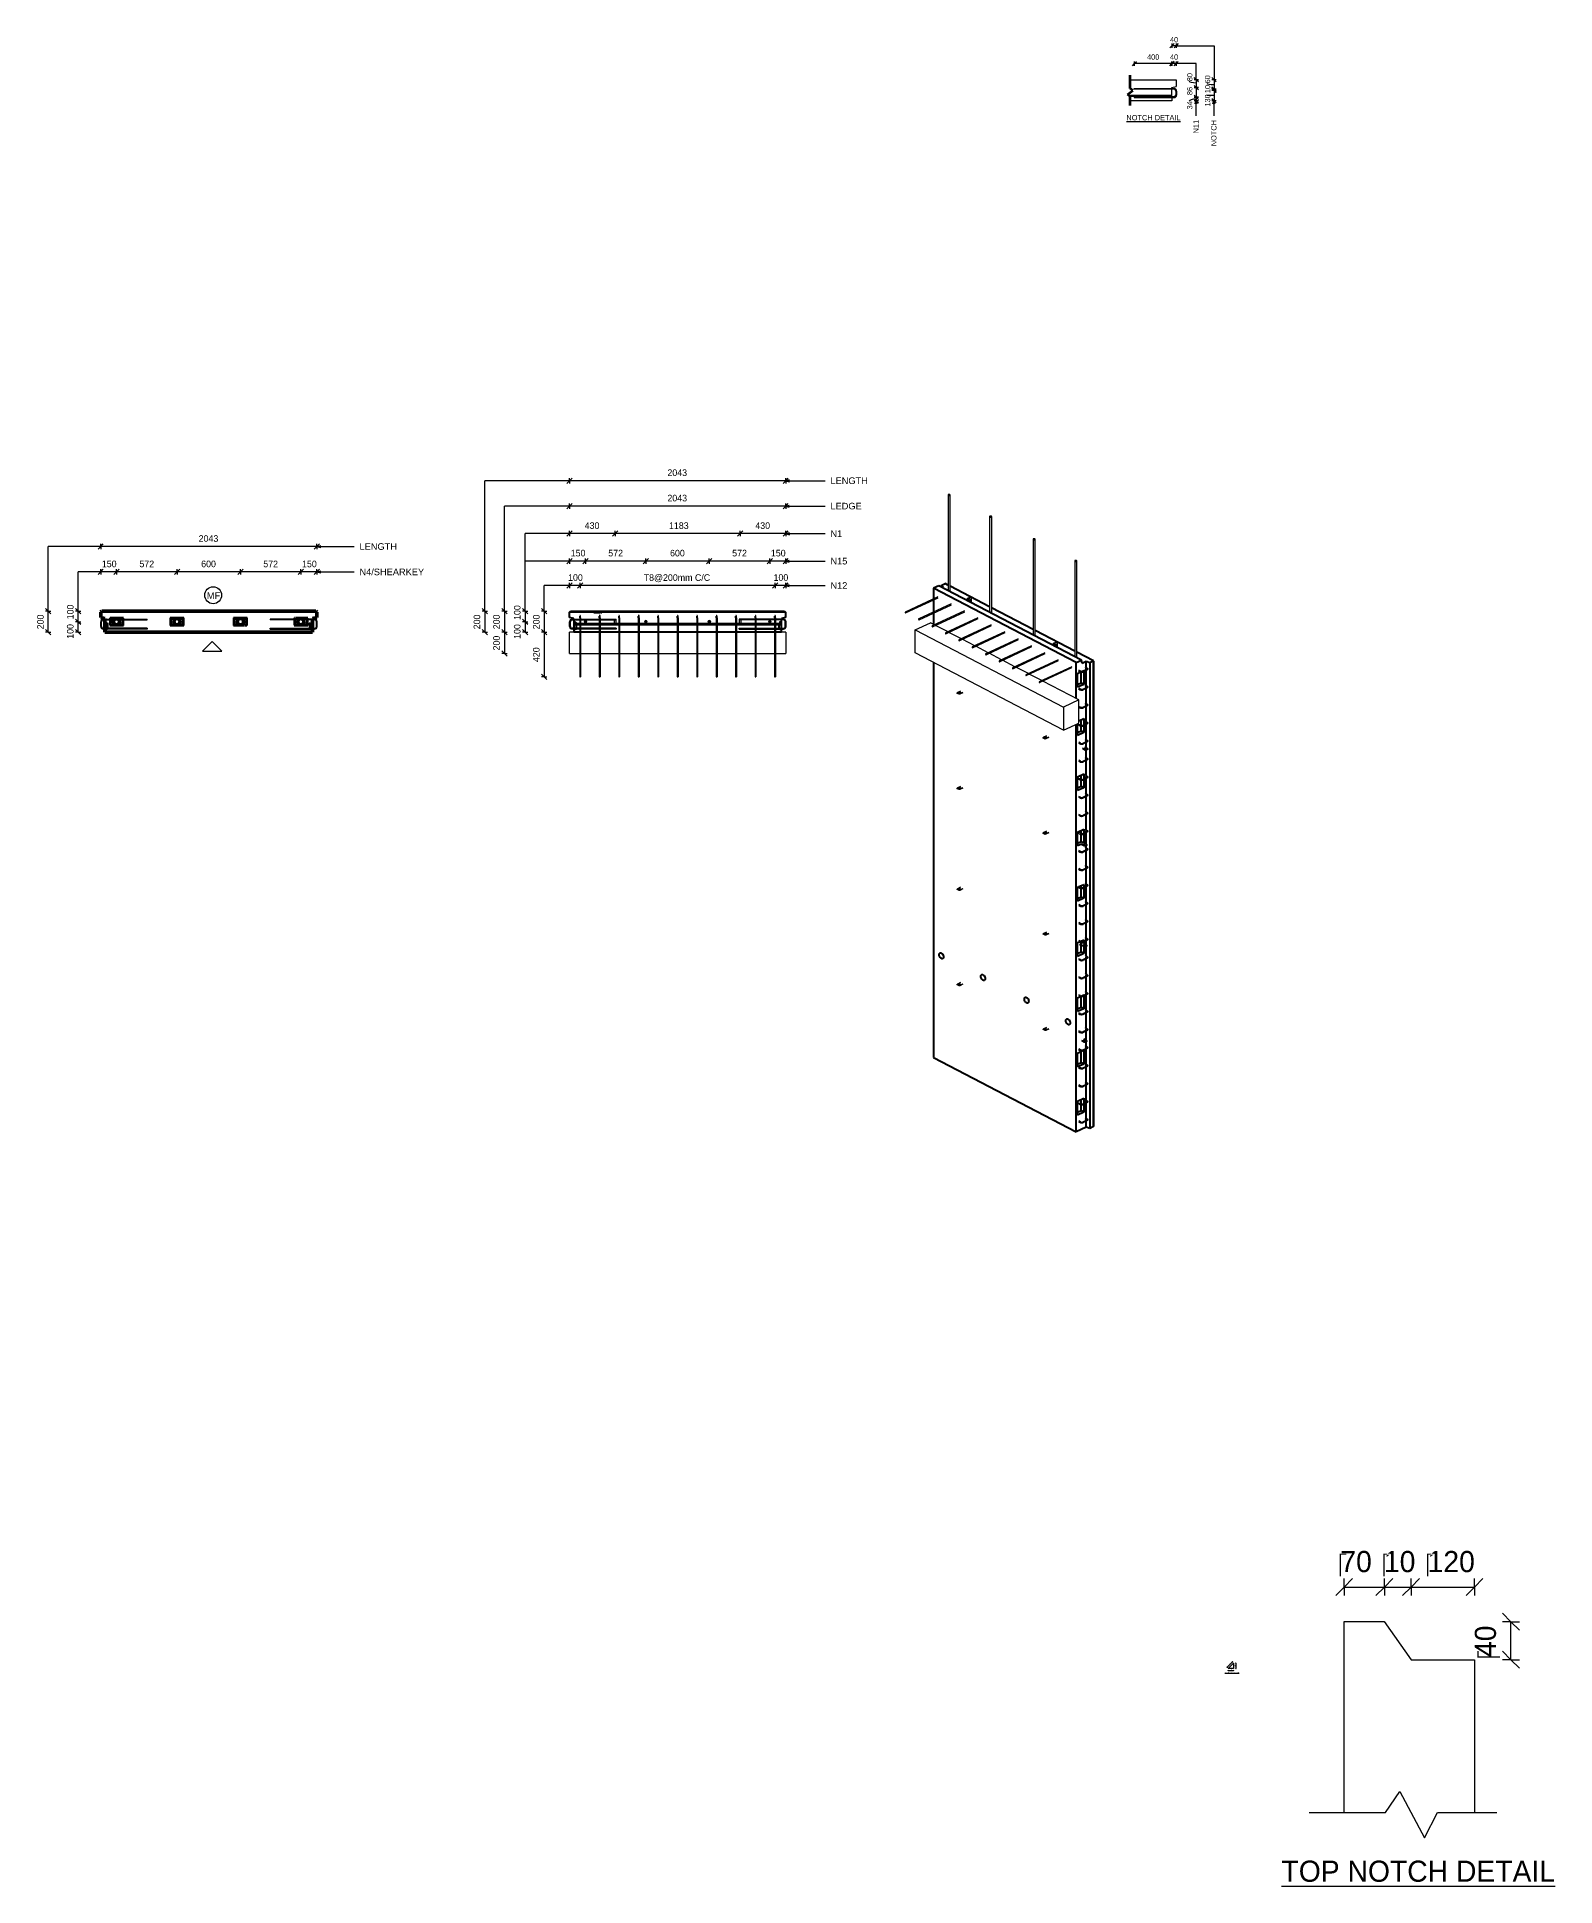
# Model space of a CAD drawing. Header units: millimetres. Extents: x -16675 to -2326, y 1067 to 18539.
import ezdxf

# ---------------------------------------------------------------- set-up
doc = ezdxf.new("R2010")
doc.units = ezdxf.units.MM
doc.linetypes.add('Dash', pattern=[6.36, 3.18, -3.18])
for name, color, linetype, lineweight in [('A-ANNO-DIMS', 211, 'Continuous', 9), ('A-ANNO-DIMS-25', 211, 'Continuous', 9), ('A-ANNO-DIMS-3', 211, 'Continuous', 9), ('A-ANNO-DIMS-80', 211, 'Continuous', 9), ('A-DETL', 90, 'Continuous', 18), ('A-DETL-THIN', 151, 'Continuous', 18), ('A-GENM', 13, 'Continuous', 18), ('A-WALL', 113, 'Continuous', 25), ('A-WALL-HDLN', 110, 'Dash', 25), ('G-ANNO-TEXT', 231, 'Continuous', 9), ('S-BEAM', 12, 'Continuous', 18), ('S-BEAM-HDLN', 1, 'Dash', 18), ('S-RBAR', 171, 'Continuous', 18)]:
    doc.layers.add(name, color=color, linetype=linetype, lineweight=lineweight)
doc.styles.add('Arial', font='arial.ttf', dxfattribs={"height": 62.5})
doc.styles.add('Arial_1', font='arial.ttf', dxfattribs={"height": 50})
doc.styles.add('Arial_2', font='arial.ttf', dxfattribs={"height": 7.5})
doc.styles.add('Nirmala UI Semilight', font='NirmalaS.ttf', dxfattribs={"height": 62.5})
doc.styles.add('Nirmala UI Semilight_1', font='NirmalaS.ttf', dxfattribs={"height": 50})
doc.styles.add('Nirmala UI Semilight_2', font='NirmalaS.ttf', dxfattribs={"height": 7.5})
doc.styles.add('Nirmala UI Semilight_3', font='NirmalaS.ttf', dxfattribs={"height": 200})
doc.styles.add('Nirmala UI Semilight_4', font='NirmalaS.ttf', dxfattribs={"height": 200})
doc.dimstyles.new('Arrow_Filled_-_2_5_NI_UI', dxfattribs={"dimscale": 304.8, "dimtxt": 65.460247, "dimasz": 0.164042, "dimexe": 0.082021, "dimexo": 0.0625, "dimgap": 0.082021, "dimtad": 1, "dimdec": 0, "dimzin": 0, "dimdsep": 46, "dimtxsty": 'Nirmala UI Semilight', "dimblk1": 'OBLIQUE', "dimblk2": 'OBLIQUE', "dimsah": 1, "dimcen": 0.09, "dimazin": 0, "dimtfac": 1, "dimtdec": 4, "dimtix": 1, "dimtmove": 0, "dimatfit": 3, "dimfxl": 0.082021, "dimfxlon": 1, "dimtvp": 1, "dimtolj": 1, "dimtzin": 0, "dimarcsym": 2})
doc.dimstyles.new('Arrow_Filled_-_2_5_NI_UI_1', dxfattribs={"dimscale": 304.8, "dimtxt": 65.460247, "dimasz": 0.164042, "dimexe": 0.082021, "dimexo": 0.0625, "dimgap": 0.082021, "dimtad": 1, "dimdec": 0, "dimzin": 0, "dimdsep": 46, "dimtxsty": 'Nirmala UI Semilight', "dimblk1": 'OBLIQUE', "dimblk2": 'OBLIQUE', "dimsah": 1, "dimcen": 0.09, "dimazin": 0, "dimtfac": 1, "dimtdec": 4, "dimtix": 1, "dimtmove": 2, "dimatfit": 3, "dimfxl": 0.082021, "dimfxlon": 1, "dimtvp": 1, "dimtolj": 1, "dimtzin": 0, "dimarcsym": 2})
doc.dimstyles.new('Arrow_Filled_-_2_5_NI_UI_2', dxfattribs={"dimscale": 304.8, "dimtxt": 7.85523, "dimasz": 0.019685, "dimexe": 0.009843, "dimexo": 0.0625, "dimgap": 0.009843, "dimtad": 1, "dimdec": 0, "dimzin": 0, "dimdsep": 46, "dimtxsty": 'Nirmala UI Semilight_2', "dimblk1": 'OBLIQUE', "dimblk2": 'OBLIQUE', "dimsah": 1, "dimcen": 0.09, "dimazin": 0, "dimtfac": 1, "dimtdec": 4, "dimtix": 1, "dimtmove": 0, "dimatfit": 3, "dimfxl": 0.009843, "dimfxlon": 1, "dimtvp": 1, "dimtolj": 1, "dimtzin": 0, "dimarcsym": 2})
doc.dimstyles.new('Arrow_Filled_-_2_5_NI_UI_3', dxfattribs={"dimscale": 304.8, "dimtxt": 209.472789, "dimasz": 0.524934, "dimexe": 0.262467, "dimexo": 0.0625, "dimgap": 0.262467, "dimtad": 1, "dimdec": 0, "dimzin": 0, "dimdsep": 46, "dimtxsty": 'Nirmala UI Semilight_3', "dimblk1": 'OBLIQUE', "dimblk2": 'OBLIQUE', "dimsah": 1, "dimcen": 0.09, "dimazin": 0, "dimtfac": 1, "dimtdec": 4, "dimtix": 1, "dimtmove": 2, "dimatfit": 3, "dimfxl": 0.262467, "dimfxlon": 1, "dimtvp": 1, "dimtolj": 1, "dimtzin": 0, "dimarcsym": 2})
doc.dimstyles.new('Arrow_Filled_-_2_5_NI_UI_4', dxfattribs={"dimscale": 304.8, "dimtxt": 209.472789, "dimasz": 0.524934, "dimexe": 0.262467, "dimexo": 0.0625, "dimgap": 0.262467, "dimtad": 1, "dimdec": 0, "dimzin": 0, "dimdsep": 46, "dimtxsty": 'Nirmala UI Semilight_3', "dimblk1": 'OBLIQUE', "dimblk2": 'OBLIQUE', "dimsah": 1, "dimcen": 0.09, "dimazin": 0, "dimtfac": 1, "dimtdec": 4, "dimtix": 1, "dimtmove": 0, "dimatfit": 3, "dimfxl": 0.262467, "dimfxlon": 1, "dimtvp": 1, "dimtolj": 1, "dimtzin": 0, "dimarcsym": 2})

msp = doc.modelspace()

# ---------------------------------------------------------------- texts
at = {"layer": 'G-ANNO-TEXT', "color": 7, "attachment_point": 1}
for s, insert, char_height, width, style in [('40', (-5965.1, 18538), 50, 91.392, 'Nirmala UI Semilight_1'), ('400', (-6181.7, 18374.4), 50, 136.287, 'Nirmala UI Semilight_1'), ('40', (-5965.1, 18374.4), 50, 91.392, 'Nirmala UI Semilight_1'), ('\\LNOTCH DETAIL', (-6377.5, 17801.3), 50, 622.11, 'Arial_1'), ('LENGTH', (-9175.2, 14377.3), 62.5, 428.903, 'Arial'), ('LEDGE', (-9175.2, 14137.3), 62.5, 356.751, 'Arial'), ('N1', (-9175.2, 13877.3), 62.5, 134.283, 'Arial'), ('LENGTH', (-13626.8, 13755.4), 62.5, 428.903, 'Arial'), ('N4/SHEARKEY', (-13626.8, 13515.4), 62.5, 737.552, 'Arial'), ('N15', (-9175.2, 13617.3), 62.5, 192.405, 'Arial'), ('MF', (-15069.1, 13292), 62.5, 150.316, 'Arial'), ('N12', (-9175.2, 13387), 62.5, 192.405, 'Arial'), ('\\LTYPICAL CHAMFER DETAIL', (-5448.2, 3087.5), 7.5, 166.911, 'Arial_2'), ('\\LTOP NOTCH DETAIL', (-4911.3, 1307.2), 200, 2975.864, 'Nirmala UI Semilight_4')]:
    msp.add_mtext(s, dxfattribs=dict(at, insert=insert, char_height=char_height, width=width, style=style))
at = {"layer": 'G-ANNO-TEXT', "color": 7, "char_height": 50, "attachment_point": 1, "rotation": 90}
for s, insert, width, style in [('80', (-5803.6, 18120.9), 89.789, 'Nirmala UI Semilight_1'), ('60', (-5635.2, 18100.5), 89.789, 'Nirmala UI Semilight_1'), ('86', (-5803.6, 17989.8), 89.789, 'Nirmala UI Semilight_1'), ('10', (-5635.2, 18008.1), 76.962, 'Nirmala UI Semilight_1'), ('34', (-5803.6, 17854.6), 91.392, 'Nirmala UI Semilight_1'), ('130', (-5635.2, 17881.7), 121.856, 'Nirmala UI Semilight_1'), ('N11', (-5744.3, 17627.6), 153.924, 'Arial_1'), ('NOTCH', (-5576, 17506), 301.435, 'Arial_1')]:
    msp.add_mtext(s, dxfattribs=dict(at, insert=insert, width=width, style=style))

# ---------------------------------------------------------------- blocks, each defined once
blk = doc.blocks.new('RR spread anchor face based - RR-SA-4_0-180-1726831-Elevation Top1')
at = {"layer": 'A-GENM'}
for p, q in [((-15649, 12996), (-15649, 13030)), ((-15649, 12994), (-15649, 12996)), ((-15649, 12996), (-15637, 12996)), ((-15637, 12994), (-15649, 12994)), ((-15637, 13030), (-15637, 12996)), ((-15637, 12996), (-15637, 12994))]:
    blk.add_line(p, q, dxfattribs=at)
blk = doc.blocks.new('M_Rectangular Corbel - M_Rectangular Corbel-1562977-Elevation Top1')
at = {"layer": 'S-BEAM'}
for p, q in [((-16073, 12714), (-16073, 12914)), ((-16033, 12914), (-16073, 12914)), ((-14030, 12914), (-14070, 12914)), ((-14030, 12914), (-14030, 12714)), ((-16073, 12714), (-15977, 12714)), ((-15969, 12714), (-15793, 12714)), ((-15785, 12714), (-15608, 12714)), ((-15600, 12714), (-15424, 12714)), ((-15416, 12714), (-15240, 12714)), ((-15232, 12714), (-15056, 12714)), ((-15048, 12714), (-14871, 12714)), ((-14863, 12714), (-14687, 12714)), ((-14679, 12714), (-14503, 12714)), ((-14495, 12714), (-14319, 12714)), ((-14311, 12714), (-14134, 12714)), ((-14126, 12714), (-14030, 12714))]:
    blk.add_line(p, q, dxfattribs=at)
at = {"layer": 'S-BEAM-HDLN'}
for p, q in [((-15977, 12714), (-15969, 12714)), ((-15793, 12714), (-15785, 12714)), ((-15608, 12714), (-15600, 12714)), ((-15424, 12714), (-15416, 12714)), ((-15240, 12714), (-15232, 12714)), ((-15056, 12714), (-15048, 12714)), ((-14871, 12714), (-14863, 12714)), ((-14687, 12714), (-14679, 12714)), ((-14503, 12714), (-14495, 12714)), ((-14319, 12714), (-14311, 12714)), ((-14134, 12714), (-14126, 12714))]:
    blk.add_line(p, q, dxfattribs=at)
blk = doc.blocks.new('M_Rectangular Corbel - M_Rectangular Corbel-1562977-3D Ortho')
at = {"layer": 'S-BEAM'}
for p, q in [((-1816, 12937), (-1671, 13004)), ((-1816, 12719), (-1816, 12937)), ((-1816, 12937), (-412, 12206)), ((-1632, 12984), (-1671, 13004)), ((-1505, 12918), (-1623, 12979)), ((-1379, 12852), (-1497, 12913)), ((-1252, 12786), (-1370, 12848)), ((-1125, 12720), (-1243, 12782)), ((-412, 11988), (-1816, 12719)), ((-999, 12654), (-1117, 12716)), ((-872, 12588), (-990, 12650)), ((-745, 12523), (-863, 12584)), ((-619, 12457), (-737, 12518)), ((-267, 12274), (-610, 12452)), ((-267, 12274), (-412, 12206)), ((-267, 12056), (-267, 12274)), ((-412, 12206), (-412, 11988)), ((-412, 11988), (-267, 12056))]:
    blk.add_line(p, q, dxfattribs=at)
blk = doc.blocks.new('RR spread anchor face based - RR-SA-2_5-250-1726823-3D Ortho')
at = {"layer": 'A-GENM'}
for p, q in [((-248, 10917), (-218, 10901)), ((-218, 10893), (-244, 10906)), ((-219, 10908), (-223, 10910)), ((-196, 10912), (-222, 10925)), ((-218, 10901), (-213, 10900)), ((-218, 10893), (-218, 10901)), ((-213, 10892), (-218, 10893)), ((-213, 10915), (-209, 10913)), ((-213, 10900), (-194, 10909)), ((-194, 10900), (-213, 10892)), ((-213, 10900), (-213, 10892)), ((-194, 10909), (-196, 10912)), ((-194, 10909), (-194, 10900))]:
    blk.add_line(p, q, dxfattribs=at)
for points in [[(-223, 10910, 0), (-224, 10911, 0), (-225, 10912, 0), (-225, 10912, 0), (-225, 10913, 0), (-224, 10914, 0), (-223, 10915, 0), (-222, 10915, 0), (-220, 10916, 0), (-218, 10916, 0), (-216, 10916, 0), (-215, 10915, 0), (-213, 10915, 0)], [(-207, 10910, 0), (-207, 10909, 0), (-208, 10908, 0), (-209, 10908, 0), (-211, 10907, 0), (-212, 10907, 0), (-214, 10907, 0), (-216, 10907, 0), (-218, 10907, 0), (-219, 10908, 0)], [(-209, 10913, 0), (-208, 10912, 0), (-207, 10911, 0)]]:
    blk.add_polyline3d(points, dxfattribs=at)
blk = doc.blocks.new('RR spread anchor face based - RR-SA-2_5-250-V1-3D Ortho')
at = {"layer": 'A-GENM'}
for p, q in [((-261, 9971), (-218, 9949)), ((-218, 9940), (-261, 9962)), ((-254, 9973), (-255, 9974)), ((-250, 9971), (-254, 9973)), ((-241, 9977), (-240, 9976)), ((-196, 9959), (-222, 9972)), ((-213, 9962), (-209, 9960)), ((-219, 9955), (-223, 9957)), ((-218, 9949), (-213, 9948)), ((-218, 9940), (-218, 9949)), ((-213, 9939), (-218, 9940)), ((-213, 9948), (-194, 9956)), ((-213, 9948), (-213, 9939)), ((-194, 9947), (-213, 9939)), ((-194, 9956), (-196, 9959)), ((-194, 9956), (-194, 9947))]:
    blk.add_line(p, q, dxfattribs=at)
for points in [[(-238, 9973, 0), (-238, 9972, 0), (-239, 9971, 0), (-240, 9971, 0), (-241, 9970, 0), (-243, 9970, 0), (-245, 9970, 0), (-247, 9970, 0), (-248, 9970, 0), (-250, 9971, 0)], [(-240, 9976, 0), (-239, 9975, 0), (-238, 9974, 0)], [(-223, 9957, 0), (-224, 9958, 0), (-225, 9959, 0), (-225, 9960, 0), (-225, 9960, 0), (-224, 9961, 0), (-223, 9962, 0), (-222, 9963, 0), (-220, 9963, 0), (-218, 9963, 0), (-216, 9963, 0), (-215, 9962, 0), (-213, 9962, 0)], [(-209, 9960, 0), (-208, 9959, 0), (-207, 9958, 0)], [(-207, 9957, 0), (-207, 9956, 0), (-208, 9956, 0), (-209, 9955, 0), (-211, 9954, 0), (-212, 9954, 0), (-214, 9954, 0), (-216, 9954, 0), (-218, 9954, 0), (-219, 9955, 0)]]:
    blk.add_polyline3d(points, dxfattribs=at)
blk = doc.blocks.new('RR spread anchor face based - RR-SA-1_4-160-1726851-3D Ortho')
at = {"layer": 'A-GENM'}
for p, q in [((-1415, 10491), (-1417, 10488)), ((-1417, 10488), (-1400, 10479)), ((-1417, 10483), (-1417, 10488)), ((-1400, 10474), (-1417, 10483)), ((-1386, 10504), (-1415, 10491)), ((-1402, 10492), (-1397, 10494)), ((-1397, 10488), (-1401, 10486)), ((-1394, 10480), (-1365, 10494)), ((-1365, 10489), (-1394, 10475)), ((-1388, 10489), (-1392, 10487)), ((-1400, 10479), (-1394, 10480)), ((-1400, 10474), (-1400, 10479)), ((-1394, 10475), (-1400, 10474)), ((-1394, 10480), (-1394, 10475))]:
    blk.add_line(p, q, dxfattribs=at)
for points in [[(-1392, 10487, 0), (-1394, 10486, 0), (-1395, 10486, 0), (-1397, 10486, 0), (-1399, 10486, 0), (-1401, 10486, 0), (-1402, 10487, 0), (-1403, 10487, 0), (-1404, 10488, 0), (-1404, 10489, 0), (-1404, 10490, 0), (-1403, 10491, 0), (-1402, 10492, 0)], [(-1397, 10494, 0), (-1396, 10494, 0), (-1394, 10494, 0), (-1392, 10495, 0), (-1391, 10494, 0), (-1389, 10494, 0), (-1387, 10493, 0), (-1386, 10493, 0), (-1386, 10492, 0)], [(-1388, 10488, 0), (-1389, 10489, 0), (-1391, 10489, 0), (-1392, 10489, 0), (-1394, 10489, 0), (-1396, 10489, 0), (-1397, 10488, 0)], [(-1386, 10491, 0), (-1386, 10490, 0), (-1387, 10489, 0), (-1388, 10489, 0)]]:
    blk.add_polyline3d(points, dxfattribs=at)
blk = doc.blocks.new('RR spread anchor face based - RR-SA-1_4-160-V2-3D Ortho')
at = {"layer": 'A-GENM'}
for p, q in [((-602, 10068), (-604, 10065)), ((-604, 10065), (-587, 10056)), ((-604, 10060), (-604, 10065)), ((-587, 10051), (-604, 10060)), ((-573, 10081), (-602, 10068)), ((-589, 10069), (-584, 10071)), ((-584, 10065), (-588, 10063)), ((-587, 10056), (-581, 10057)), ((-587, 10051), (-587, 10056)), ((-581, 10052), (-587, 10051)), ((-581, 10057), (-552, 10071)), ((-552, 10065), (-581, 10052)), ((-581, 10057), (-581, 10052)), ((-575, 10066), (-579, 10064))]:
    blk.add_line(p, q, dxfattribs=at)
for points in [[(-579, 10064, 0), (-581, 10063, 0), (-582, 10063, 0), (-584, 10063, 0), (-586, 10063, 0), (-588, 10063, 0), (-589, 10064, 0), (-590, 10064, 0), (-591, 10065, 0), (-591, 10066, 0), (-591, 10067, 0), (-590, 10068, 0), (-589, 10069, 0)], [(-584, 10071, 0), (-583, 10071, 0), (-581, 10071, 0), (-579, 10071, 0), (-578, 10071, 0), (-576, 10071, 0), (-575, 10070, 0), (-573, 10070, 0), (-573, 10069, 0)], [(-575, 10065, 0), (-576, 10066, 0), (-578, 10066, 0), (-579, 10066, 0), (-581, 10066, 0), (-583, 10066, 0), (-584, 10065, 0)], [(-573, 10068, 0), (-573, 10067, 0), (-574, 10066, 0), (-575, 10066, 0)]]:
    blk.add_polyline3d(points, dxfattribs=at)
blk = doc.blocks.new('RR spread anchor face based - RR-SA-2_5-250-V3-3D Ortho')
at = {"layer": 'A-GENM'}
for p, q in [((-233, 11821), (-207, 11807)), ((-207, 11798), (-233, 11812)), ((-208, 11814), (-212, 11816)), ((-185, 11817), (-211, 11831)), ((-207, 11807), (-202, 11806)), ((-207, 11798), (-207, 11807)), ((-202, 11798), (-207, 11798)), ((-202, 11821), (-198, 11818)), ((-202, 11806), (-183, 11815)), ((-183, 11806), (-202, 11798)), ((-202, 11806), (-202, 11798)), ((-183, 11815), (-185, 11817)), ((-183, 11815), (-183, 11806))]:
    blk.add_line(p, q, dxfattribs=at)
for points in [[(-212, 11816, 0), (-214, 11817, 0), (-214, 11817, 0), (-214, 11818, 0), (-214, 11819, 0), (-213, 11820, 0), (-212, 11821, 0), (-211, 11821, 0), (-209, 11822, 0), (-207, 11822, 0), (-205, 11821, 0), (-204, 11821, 0), (-202, 11821, 0)], [(-196, 11816, 0), (-197, 11815, 0), (-197, 11814, 0), (-198, 11814, 0), (-200, 11813, 0), (-202, 11813, 0), (-203, 11813, 0), (-205, 11813, 0), (-207, 11813, 0), (-208, 11814, 0)], [(-198, 11818, 0), (-197, 11818, 0), (-196, 11817, 0)]]:
    blk.add_polyline3d(points, dxfattribs=at)
blk = doc.blocks.new('RR spread anchor face based - RR-SA-2_5-250-V4-3D Ortho')
at = {"layer": 'A-GENM'}
for p, q in [((-244, 9061), (-218, 9048)), ((-218, 9039), (-244, 9053)), ((-219, 9054), (-223, 9056)), ((-196, 9058), (-222, 9071)), ((-218, 9048), (-213, 9047)), ((-218, 9039), (-218, 9048)), ((-213, 9038), (-218, 9039)), ((-213, 9061), (-209, 9059)), ((-213, 9047), (-194, 9055)), ((-194, 9047), (-213, 9038)), ((-213, 9047), (-213, 9038)), ((-194, 9055), (-196, 9058)), ((-194, 9055), (-194, 9047))]:
    blk.add_line(p, q, dxfattribs=at)
for points in [[(-223, 9056, 0), (-224, 9057, 0), (-225, 9058, 0), (-225, 9059, 0), (-225, 9060, 0), (-224, 9061, 0), (-223, 9061, 0), (-222, 9062, 0), (-220, 9062, 0), (-218, 9062, 0), (-216, 9062, 0), (-215, 9062, 0), (-213, 9061, 0)], [(-207, 9057, 0), (-207, 9056, 0), (-208, 9055, 0), (-209, 9054, 0), (-211, 9054, 0), (-212, 9053, 0), (-214, 9053, 0), (-216, 9053, 0), (-218, 9054, 0), (-219, 9054, 0)], [(-209, 9059, 0), (-208, 9058, 0), (-207, 9057, 0)]]:
    blk.add_polyline3d(points, dxfattribs=at)
blk = doc.blocks.new('Rebar Bar - Part 769646486-431004-3D Ortho')
at = {"layer": 'S-RBAR'}
for p, q in [((-273, 12549), (-258, 12541)), ((-254, 12548), (-269, 12556))]:
    blk.add_line(p, q, dxfattribs=at)
blk = doc.blocks.new('Rebar Bar - Part 2227165887-431004-3D Ortho')
at = {"layer": 'S-RBAR'}
for points in [[(-258, 12541, 0), (-257, 12541, 0), (-257, 12540, 0), (-256, 12540, 0), (-255, 12540, 0), (-254, 12539, 0), (-254, 12539, 0), (-253, 12539, 0), (-252, 12539, 0), (-251, 12539, 0), (-250, 12538, 0), (-250, 12538, 0), (-249, 12538, 0), (-248, 12538, 0), (-247, 12538, 0), (-246, 12538, 0), (-245, 12538, 0), (-244, 12538, 0), (-244, 12538, 0), (-243, 12537, 0), (-242, 12537, 0), (-241, 12537, 0), (-240, 12537, 0), (-239, 12538, 0), (-238, 12538, 0), (-237, 12538, 0), (-237, 12538, 0), (-236, 12538, 0), (-235, 12538, 0), (-234, 12538, 0), (-233, 12538, 0), (-232, 12538, 0), (-232, 12539, 0), (-231, 12539, 0), (-230, 12539, 0), (-229, 12539, 0), (-228, 12540, 0), (-228, 12540, 0), (-227, 12540, 0), (-226, 12540, 0), (-226, 12541, 0)], [(-254, 12548, 0), (-254, 12548, 0), (-253, 12548, 0), (-253, 12547, 0), (-252, 12547, 0), (-252, 12547, 0), (-251, 12547, 0), (-251, 12547, 0), (-250, 12547, 0), (-249, 12546, 0), (-249, 12546, 0), (-248, 12546, 0), (-247, 12546, 0), (-247, 12546, 0), (-246, 12546, 0), (-245, 12546, 0), (-245, 12546, 0), (-244, 12546, 0), (-243, 12546, 0), (-242, 12545, 0), (-242, 12545, 0), (-241, 12545, 0), (-240, 12545, 0), (-240, 12546, 0), (-239, 12546, 0), (-238, 12546, 0), (-237, 12546, 0), (-237, 12546, 0), (-236, 12546, 0), (-235, 12546, 0), (-235, 12546, 0), (-234, 12546, 0), (-234, 12546, 0), (-233, 12547, 0), (-232, 12547, 0), (-232, 12547, 0), (-231, 12547, 0), (-231, 12547, 0), (-230, 12548, 0), (-230, 12548, 0), (-229, 12548, 0)]]:
    blk.add_polyline3d(points, dxfattribs=at)
blk = doc.blocks.new('Rebar Bar - Part 3241041724-431004-3D Ortho')
at = {"layer": 'S-RBAR'}
for p, q in [((-196, 12563), (-229, 12548)), ((-226, 12541), (-193, 12556))]:
    blk.add_line(p, q, dxfattribs=at)
blk = doc.blocks.new('Rebar Bar - Part 2227165887-V5-3D Ortho')
at = {"layer": 'S-RBAR'}
for points in [[(-195, 12570, 0), (-195, 12570, 0), (-195, 12570, 0), (-194, 12569, 0), (-194, 12569, 0), (-194, 12569, 0), (-193, 12569, 0), (-193, 12569, 0), (-193, 12568, 0), (-193, 12568, 0), (-192, 12568, 0), (-192, 12568, 0), (-192, 12568, 0), (-192, 12567, 0), (-192, 12567, 0), (-192, 12567, 0), (-192, 12567, 0), (-192, 12567, 0), (-192, 12567, 0), (-192, 12567, 0), (-192, 12567, 0), (-192, 12567, 0), (-192, 12567, 0), (-192, 12567, 0), (-192, 12566, 0), (-192, 12566, 0), (-192, 12566, 0), (-192, 12566, 0), (-193, 12566, 0), (-193, 12566, 0), (-193, 12565, 0), (-193, 12565, 0), (-193, 12565, 0), (-194, 12565, 0), (-194, 12565, 0), (-194, 12564, 0), (-195, 12564, 0), (-195, 12564, 0), (-195, 12564, 0), (-196, 12563, 0), (-196, 12563, 0)], [(-192, 12577, 0), (-191, 12577, 0), (-190, 12577, 0), (-190, 12576, 0), (-189, 12576, 0), (-189, 12575, 0), (-188, 12575, 0), (-188, 12574, 0), (-187, 12574, 0), (-187, 12573, 0), (-186, 12573, 0), (-186, 12572, 0), (-185, 12572, 0), (-185, 12571, 0), (-185, 12570, 0), (-184, 12570, 0), (-184, 12569, 0), (-184, 12568, 0), (-184, 12568, 0), (-184, 12567, 0), (-184, 12566, 0), (-184, 12565, 0), (-184, 12565, 0), (-185, 12564, 0), (-185, 12563, 0), (-185, 12563, 0), (-185, 12562, 0), (-186, 12562, 0), (-186, 12561, 0), (-187, 12560, 0), (-187, 12560, 0), (-188, 12559, 0), (-188, 12559, 0), (-189, 12559, 0), (-189, 12558, 0), (-190, 12558, 0), (-190, 12557, 0), (-191, 12557, 0), (-192, 12557, 0), (-192, 12556, 0), (-193, 12556, 0)]]:
    blk.add_polyline3d(points, dxfattribs=at)
blk = doc.blocks.new('Rebar Bar - Part 1331323198-431004-3D Ortho')
at = {"layer": 'S-RBAR'}
for p, q in [((-192, 12577), (-207, 12585)), ((-210, 12578), (-195, 12570))]:
    blk.add_line(p, q, dxfattribs=at)
blk = doc.blocks.new('Rebar Bar - Part 769646486-V6-3D Ortho')
at = {"layer": 'S-RBAR'}
for p, q in [((-254, 12207), (-267, 12214)), ((-267, 12205), (-258, 12200))]:
    blk.add_line(p, q, dxfattribs=at)
blk = doc.blocks.new('Rebar Bar - Part 769646486-V7-3D Ortho')
at = {"layer": 'S-RBAR'}
for p, q in [((-254, 12037), (-280, 12050)), ((-280, 12041), (-258, 12030))]:
    blk.add_line(p, q, dxfattribs=at)
blk = doc.blocks.new('Rebar Bar - Part 769646486-V8-3D Ortho')
at = {"layer": 'S-RBAR'}
for p, q in [((-254, 11526), (-280, 11539)), ((-280, 11530), (-258, 11519))]:
    blk.add_line(p, q, dxfattribs=at)
blk = doc.blocks.new('Rebar Bar - Part 769646486-V9-3D Ortho')
at = {"layer": 'S-RBAR'}
for p, q in [((-280, 11019), (-258, 11007)), ((-254, 11015), (-278, 11027))]:
    blk.add_line(p, q, dxfattribs=at)
blk = doc.blocks.new('Rebar Bar - Part 769646486-V10-3D Ortho')
at = {"layer": 'S-RBAR'}
for p, q in [((-276, 10506), (-258, 10496)), ((-254, 10503), (-269, 10511))]:
    blk.add_line(p, q, dxfattribs=at)
blk = doc.blocks.new('Rebar Bar - Part 769646486-V11-3D Ortho')
at = {"layer": 'S-RBAR'}
for p, q in [((-273, 10333), (-258, 10326)), ((-254, 10333), (-269, 10341))]:
    blk.add_line(p, q, dxfattribs=at)
blk = doc.blocks.new('RR spread anchor face based - RR-SA-4_0-180-1726831-3D Ortho')
at = {"layer": 'A-GENM'}
for p, q in [((-1321, 13230), (-1320, 13235)), ((-1321, 13212), (-1321, 13230)), ((-1313, 13225), (-1321, 13230)), ((-1320, 13235), (-1294, 13247)), ((-1320, 13235), (-1311, 13231)), ((-1311, 13231), (-1313, 13225)), ((-1313, 13225), (-1313, 13208)), ((-1286, 13242), (-1311, 13231)), ((-1305, 13211), (-1305, 13214)), ((-1300, 13221), (-1300, 13224)), ((-1294, 13247), (-1286, 13242)), ((-1292, 13220), (-1292, 13217)), ((-1284, 13239), (-1286, 13242)), ((-1284, 13194), (-1284, 13239))]:
    blk.add_line(p, q, dxfattribs=at)
for points in [[(-1305, 13214, 0), (-1305, 13216, 0), (-1304, 13218, 0), (-1303, 13221, 0), (-1302, 13222, 0), (-1300, 13224, 0), (-1299, 13225, 0), (-1297, 13226, 0), (-1295, 13225, 0), (-1294, 13225, 0), (-1293, 13224, 0), (-1292, 13222, 0), (-1292, 13220, 0)], [(-1305, 13211, 0), (-1304, 13213, 0), (-1302, 13215, 0), (-1301, 13217, 0), (-1301, 13219, 0), (-1300, 13221, 0)], [(-1303, 13206, 0), (-1304, 13207, 0), (-1305, 13209, 0), (-1305, 13211, 0)], [(-1292, 13217, 0), (-1292, 13215, 0), (-1293, 13212, 0), (-1294, 13210, 0), (-1295, 13208, 0), (-1297, 13207, 0), (-1299, 13206, 0), (-1300, 13205, 0), (-1302, 13205, 0), (-1303, 13206, 0)]]:
    blk.add_polyline3d(points, dxfattribs=at)
blk = doc.blocks.new('RR spread anchor face based - RR-SA-4_0-180-V12-3D Ortho')
at = {"layer": 'A-GENM'}
for p, q in [((-509, 12807), (-507, 12812)), ((-509, 12789), (-509, 12807)), ((-500, 12802), (-509, 12807)), ((-507, 12812), (-481, 12824)), ((-507, 12812), (-498, 12808)), ((-498, 12808), (-500, 12802)), ((-500, 12802), (-500, 12785)), ((-473, 12819), (-498, 12808)), ((-492, 12788), (-492, 12791)), ((-487, 12798), (-487, 12801)), ((-481, 12824), (-473, 12819)), ((-479, 12797), (-479, 12794)), ((-471, 12816), (-473, 12819)), ((-471, 12771), (-471, 12816))]:
    blk.add_line(p, q, dxfattribs=at)
for points in [[(-492, 12791, 0), (-492, 12793, 0), (-491, 12795, 0), (-490, 12797, 0), (-489, 12799, 0), (-487, 12801, 0), (-486, 12802, 0), (-484, 12802, 0), (-483, 12802, 0), (-481, 12802, 0), (-480, 12801, 0), (-479, 12799, 0), (-479, 12797, 0)], [(-492, 12788, 0), (-491, 12790, 0), (-489, 12792, 0), (-488, 12794, 0), (-488, 12796, 0), (-487, 12798, 0)], [(-479, 12794, 0), (-479, 12792, 0), (-480, 12789, 0), (-481, 12787, 0), (-483, 12785, 0), (-484, 12784, 0), (-486, 12783, 0), (-487, 12782, 0), (-489, 12782, 0), (-490, 12783, 0), (-491, 12784, 0), (-492, 12786, 0), (-492, 12788, 0)]]:
    blk.add_polyline3d(points, dxfattribs=at)
blk = doc.blocks.new('Rebar Bar - Part 1814174108-431004-3D Ortho')
at = {"layer": 'S-RBAR'}
for p, q in [((-1112, 14007), (-1112, 13103)), ((-1092, 13093), (-1092, 14007))]:
    blk.add_line(p, q, dxfattribs=at)
for points in [[(-1095, 14010, 0), (-1097, 14011, 0), (-1100, 14012, 0), (-1102, 14012, 0), (-1105, 14012, 0), (-1107, 14011, 0), (-1109, 14011, 0), (-1111, 14010, 0), (-1112, 14008, 0), (-1112, 14007, 0), (-1112, 14006, 0), (-1111, 14005, 0), (-1110, 14004, 0)], [(-1110, 14004, 0), (-1108, 14003, 0), (-1105, 14002, 0), (-1103, 14002, 0), (-1100, 14002, 0), (-1098, 14003, 0), (-1096, 14003, 0), (-1094, 14004, 0), (-1093, 14006, 0), (-1092, 14007, 0), (-1093, 14008, 0), (-1094, 14009, 0), (-1095, 14010, 0)]]:
    blk.add_polyline3d(points, dxfattribs=at)
blk = doc.blocks.new('Rebar Bar - Part 864883769-431004-3D Ortho')
at = {"layer": 'S-RBAR'}
for p, q in [((-336, 12588), (-642, 12446)), ((-639, 12438), (-333, 12581))]:
    blk.add_line(p, q, dxfattribs=at)
for points in [[(-638, 12441, 0), (-638, 12442, 0), (-638, 12443, 0), (-639, 12444, 0), (-639, 12444, 0), (-640, 12445, 0), (-641, 12446, 0), (-641, 12446, 0), (-642, 12446, 0), (-643, 12446, 0), (-643, 12445, 0), (-643, 12444, 0), (-643, 12444, 0)], [(-643, 12444, 0), (-643, 12443, 0), (-643, 12442, 0), (-643, 12441, 0), (-642, 12440, 0), (-641, 12439, 0), (-641, 12439, 0), (-640, 12438, 0), (-639, 12438, 0), (-639, 12439, 0), (-638, 12439, 0), (-638, 12440, 0), (-638, 12441, 0)]]:
    blk.add_polyline3d(points, dxfattribs=at)
blk = doc.blocks.new('Rebar Bar - Part 1026889929-431004-3D Ortho')
at = {"layer": 'S-RBAR'}
for p, q in [((-1505, 14212), (-1505, 13308)), ((-1485, 13297), (-1485, 14212))]:
    blk.add_line(p, q, dxfattribs=at)
for points in [[(-1488, 14215, 0), (-1490, 14216, 0), (-1492, 14216, 0), (-1495, 14216, 0), (-1498, 14216, 0), (-1500, 14216, 0), (-1502, 14215, 0), (-1504, 14214, 0), (-1505, 14213, 0), (-1505, 14212, 0), (-1505, 14210, 0), (-1504, 14209, 0), (-1503, 14208, 0)], [(-1503, 14208, 0), (-1501, 14207, 0), (-1498, 14207, 0), (-1496, 14207, 0), (-1493, 14207, 0), (-1491, 14207, 0), (-1488, 14208, 0), (-1487, 14209, 0), (-1486, 14210, 0), (-1485, 14211, 0), (-1486, 14213, 0), (-1487, 14214, 0), (-1488, 14215, 0)]]:
    blk.add_polyline3d(points, dxfattribs=at)
blk = doc.blocks.new('DIMBLOCK1-Elevation Top')
at = {"layer": 'A-ANNO-DIMS-25'}
for p, q in [((-16073, 13724), (-16098, 13699)), ((-16073, 13724), (-16048, 13749)), ((-16073, 13724), (-16073, 13749)), ((-14030, 13724), (-16073, 13724)), ((-16073, 13724), (-16073, 13699)), ((-14030, 13724), (-14055, 13699)), ((-14030, 13724), (-14005, 13749)), ((-14030, 13724), (-14030, 13749)), ((-14030, 13724), (-14030, 13699))]:
    blk.add_line(p, q, dxfattribs=at)
at = {"layer": 'A-ANNO-DIMS-25', "color": 0, "insert": (-15147, 13831), "char_height": 62.5, "width": 229.94, "attachment_point": 1, "line_spacing_factor": 1.142579, "style": 'Nirmala UI Semilight'}
blk.add_mtext('2043', dxfattribs=at)
blk = doc.blocks.new('_Oblique')
at = {"color": 0, "linetype": 'ByBlock', "lineweight": -2}
blk.add_line((-0.5, -0.5), (0.5, 0.5), dxfattribs=at)
blk = doc.blocks.new('DIMBLOCK2-Elevation Top')
at = {"layer": 'A-ANNO-DIMS-25'}
for p, q in [((-14180, 13484), (-14205, 13459)), ((-14180, 13484), (-14155, 13509)), ((-14180, 13484), (-14180, 13509)), ((-14030, 13484), (-14180, 13484)), ((-14180, 13484), (-14180, 13459)), ((-14030, 13484), (-14055, 13459)), ((-14030, 13484), (-14005, 13509)), ((-14030, 13484), (-14030, 13509)), ((-14030, 13484), (-14030, 13459))]:
    blk.add_line(p, q, dxfattribs=at)
at = {"layer": 'A-ANNO-DIMS-25', "color": 0, "insert": (-14170, 13591), "char_height": 62.5, "width": 154.25, "attachment_point": 1, "line_spacing_factor": 1.142579, "style": 'Nirmala UI Semilight'}
blk.add_mtext('150', dxfattribs=at)
blk = doc.blocks.new('DIMBLOCK3-Elevation Top')
at = {"layer": 'A-ANNO-DIMS-25'}
for p, q in [((-14752, 13484), (-14777, 13459)), ((-14752, 13484), (-14727, 13509)), ((-14752, 13484), (-14752, 13509)), ((-14180, 13484), (-14752, 13484)), ((-14752, 13484), (-14752, 13459)), ((-14180, 13484), (-14205, 13459)), ((-14180, 13484), (-14155, 13509)), ((-14180, 13484), (-14180, 13509)), ((-14180, 13484), (-14180, 13459))]:
    blk.add_line(p, q, dxfattribs=at)
at = {"layer": 'A-ANNO-DIMS-25', "color": 0, "insert": (-14536, 13591), "char_height": 62.5, "width": 168.53, "attachment_point": 1, "line_spacing_factor": 1.142579, "style": 'Nirmala UI Semilight'}
blk.add_mtext('572', dxfattribs=at)
blk = doc.blocks.new('DIMBLOCK4-Elevation Top')
at = {"layer": 'A-ANNO-DIMS-25'}
for p, q in [((-15351, 13484), (-15376, 13459)), ((-15351, 13484), (-15326, 13509)), ((-15351, 13484), (-15351, 13509)), ((-14752, 13484), (-15351, 13484)), ((-15351, 13484), (-15351, 13459)), ((-14752, 13484), (-14777, 13459)), ((-14752, 13484), (-14727, 13509)), ((-14752, 13484), (-14752, 13509)), ((-14752, 13484), (-14752, 13459))]:
    blk.add_line(p, q, dxfattribs=at)
at = {"layer": 'A-ANNO-DIMS-25', "color": 0, "insert": (-15123, 13591), "char_height": 62.5, "width": 171.39, "attachment_point": 1, "line_spacing_factor": 1.142579, "style": 'Nirmala UI Semilight'}
blk.add_mtext('600', dxfattribs=at)
blk = doc.blocks.new('DIMBLOCK5-Elevation Top')
at = {"layer": 'A-ANNO-DIMS-25'}
for p, q in [((-15923, 13484), (-15948, 13459)), ((-15923, 13484), (-15898, 13509)), ((-15923, 13484), (-15923, 13509)), ((-15351, 13484), (-15923, 13484)), ((-15923, 13484), (-15923, 13459)), ((-15351, 13484), (-15376, 13459)), ((-15351, 13484), (-15326, 13509)), ((-15351, 13484), (-15351, 13509)), ((-15351, 13484), (-15351, 13459))]:
    blk.add_line(p, q, dxfattribs=at)
at = {"layer": 'A-ANNO-DIMS-25', "color": 0, "insert": (-15707, 13591), "char_height": 62.5, "width": 168.53, "attachment_point": 1, "line_spacing_factor": 1.142579, "style": 'Nirmala UI Semilight'}
blk.add_mtext('572', dxfattribs=at)
blk = doc.blocks.new('DIMBLOCK6-Elevation Top')
at = {"layer": 'A-ANNO-DIMS-25'}
for p, q in [((-16073, 13484), (-16098, 13459)), ((-16073, 13484), (-16048, 13509)), ((-16073, 13484), (-16073, 13509)), ((-15923, 13484), (-16073, 13484)), ((-16073, 13484), (-16073, 13459)), ((-15923, 13484), (-15948, 13459)), ((-15923, 13484), (-15898, 13509)), ((-15923, 13484), (-15923, 13509)), ((-15923, 13484), (-15923, 13459))]:
    blk.add_line(p, q, dxfattribs=at)
at = {"layer": 'A-ANNO-DIMS-25', "color": 0, "insert": (-16062, 13591), "char_height": 62.5, "width": 154.25, "attachment_point": 1, "line_spacing_factor": 1.142579, "style": 'Nirmala UI Semilight'}
blk.add_mtext('150', dxfattribs=at)
blk = doc.blocks.new('DIMBLOCK7-Elevation Top')
at = {"layer": 'A-ANNO-DIMS-25'}
for p, q in [((-16568, 13114), (-16593, 13139)), ((-16568, 13114), (-16593, 13114)), ((-16568, 12914), (-16568, 13114)), ((-16568, 13114), (-16543, 13089)), ((-16568, 13114), (-16543, 13114)), ((-16568, 12914), (-16593, 12939)), ((-16568, 12914), (-16593, 12914)), ((-16568, 12914), (-16543, 12889)), ((-16568, 12914), (-16543, 12914))]:
    blk.add_line(p, q, dxfattribs=at)
at = {"layer": 'A-ANNO-DIMS-25', "color": 0, "insert": (-16674, 12942), "char_height": 62.5, "width": 171.39, "attachment_point": 1, "rotation": 90, "line_spacing_factor": 1.142579, "style": 'Nirmala UI Semilight'}
blk.add_mtext('200', dxfattribs=at)
blk = doc.blocks.new('DIMBLOCK8-Elevation Top')
at = {"layer": 'A-ANNO-DIMS-25'}
for p, q in [((-16285, 13014), (-16310, 13039)), ((-16285, 13014), (-16310, 13014)), ((-16285, 12914), (-16310, 12939)), ((-16285, 12914), (-16285, 13014)), ((-16285, 13014), (-16260, 12989)), ((-16285, 13014), (-16260, 13014)), ((-16285, 12914), (-16310, 12914)), ((-16285, 12914), (-16260, 12889)), ((-16285, 12914), (-16260, 12914))]:
    blk.add_line(p, q, dxfattribs=at)
at = {"layer": 'A-ANNO-DIMS-25', "color": 0, "insert": (-16392, 12852), "char_height": 62.5, "width": 154.25, "attachment_point": 1, "rotation": 90, "line_spacing_factor": 1.142579, "style": 'Nirmala UI Semilight'}
blk.add_mtext('100', dxfattribs=at)
blk = doc.blocks.new('DIMBLOCK9-Elevation Top')
at = {"layer": 'A-ANNO-DIMS-25'}
for p, q in [((-16285, 13114), (-16310, 13139)), ((-16285, 13114), (-16310, 13114)), ((-16285, 13014), (-16285, 13114)), ((-16285, 13114), (-16260, 13089)), ((-16285, 13114), (-16260, 13114)), ((-16285, 13014), (-16310, 13039)), ((-16285, 13014), (-16310, 13014)), ((-16285, 13014), (-16260, 12989)), ((-16285, 13014), (-16260, 13014))]:
    blk.add_line(p, q, dxfattribs=at)
at = {"layer": 'A-ANNO-DIMS-25', "color": 0, "insert": (-16392, 13036), "char_height": 62.5, "width": 154.25, "attachment_point": 1, "rotation": 90, "line_spacing_factor": 1.142579, "style": 'Nirmala UI Semilight'}
blk.add_mtext('100', dxfattribs=at)
blk = doc.blocks.new('DIMBLOCK10-Elevation Top1')
at = {"layer": 'A-ANNO-DIMS-25'}
for p, q in [((-11641, 14346), (-11666, 14321)), ((-11641, 14346), (-11616, 14371)), ((-11641, 14346), (-11641, 14371)), ((-9598, 14346), (-11641, 14346)), ((-11641, 14346), (-11641, 14321)), ((-9598, 14346), (-9623, 14321)), ((-9598, 14346), (-9573, 14371)), ((-9598, 14346), (-9598, 14371)), ((-9598, 14346), (-9598, 14321))]:
    blk.add_line(p, q, dxfattribs=at)
at = {"layer": 'A-ANNO-DIMS-25', "color": 0, "insert": (-10716, 14453), "char_height": 62.5, "width": 229.94, "attachment_point": 1, "line_spacing_factor": 1.142579, "style": 'Nirmala UI Semilight'}
blk.add_mtext('2043', dxfattribs=at)
blk = doc.blocks.new('DIMBLOCK11-Elevation Top1')
at = {"layer": 'A-ANNO-DIMS-25'}
for p, q in [((-11641, 14106), (-11666, 14081)), ((-11641, 14106), (-11616, 14131)), ((-11641, 14106), (-11641, 14131)), ((-9598, 14106), (-11641, 14106)), ((-11641, 14106), (-11641, 14081)), ((-9598, 14106), (-9623, 14081)), ((-9598, 14106), (-9573, 14131)), ((-9598, 14106), (-9598, 14131)), ((-9598, 14106), (-9598, 14081))]:
    blk.add_line(p, q, dxfattribs=at)
at = {"layer": 'A-ANNO-DIMS-25', "color": 0, "insert": (-10716, 14213), "char_height": 62.5, "width": 229.94, "attachment_point": 1, "line_spacing_factor": 1.142579, "style": 'Nirmala UI Semilight'}
blk.add_mtext('2043', dxfattribs=at)
blk = doc.blocks.new('DIMBLOCK12-Elevation Top1')
at = {"layer": 'A-ANNO-DIMS-25'}
for p, q in [((-10028, 13846), (-10053, 13821)), ((-10028, 13846), (-10003, 13871)), ((-10028, 13846), (-10028, 13871)), ((-9598, 13846), (-10028, 13846)), ((-10028, 13846), (-10028, 13821)), ((-9598, 13846), (-9623, 13821)), ((-9598, 13846), (-9573, 13871)), ((-9598, 13846), (-9598, 13871)), ((-9598, 13846), (-9598, 13821))]:
    blk.add_line(p, q, dxfattribs=at)
at = {"layer": 'A-ANNO-DIMS-25', "color": 0, "insert": (-9885, 13953), "char_height": 62.5, "width": 172.82, "attachment_point": 1, "line_spacing_factor": 1.142579, "style": 'Nirmala UI Semilight'}
blk.add_mtext('430', dxfattribs=at)
blk = doc.blocks.new('DIMBLOCK13-Elevation Top1')
at = {"layer": 'A-ANNO-DIMS-25'}
for p, q in [((-11211, 13846), (-11236, 13821)), ((-11211, 13846), (-11186, 13871)), ((-11211, 13846), (-11211, 13871)), ((-10028, 13846), (-11211, 13846)), ((-11211, 13846), (-11211, 13821)), ((-10028, 13846), (-10053, 13821)), ((-10028, 13846), (-10003, 13871)), ((-10028, 13846), (-10028, 13871)), ((-10028, 13846), (-10028, 13821))]:
    blk.add_line(p, q, dxfattribs=at)
at = {"layer": 'A-ANNO-DIMS-25', "color": 0, "insert": (-10701, 13953), "char_height": 62.5, "width": 194.24, "attachment_point": 1, "line_spacing_factor": 1.142579, "style": 'Nirmala UI Semilight'}
blk.add_mtext('1183', dxfattribs=at)
blk = doc.blocks.new('DIMBLOCK14-Elevation Top1')
at = {"layer": 'A-ANNO-DIMS-25'}
for p, q in [((-11641, 13846), (-11666, 13821)), ((-11641, 13846), (-11616, 13871)), ((-11641, 13846), (-11641, 13871)), ((-11211, 13846), (-11641, 13846)), ((-11641, 13846), (-11641, 13821)), ((-11211, 13846), (-11236, 13821)), ((-11211, 13846), (-11186, 13871)), ((-11211, 13846), (-11211, 13871)), ((-11211, 13846), (-11211, 13821))]:
    blk.add_line(p, q, dxfattribs=at)
at = {"layer": 'A-ANNO-DIMS-25', "color": 0, "insert": (-11498, 13953), "char_height": 62.5, "width": 172.82, "attachment_point": 1, "line_spacing_factor": 1.142579, "style": 'Nirmala UI Semilight'}
blk.add_mtext('430', dxfattribs=at)
blk = doc.blocks.new('DIMBLOCK15-Elevation Top1')
at = {"layer": 'A-ANNO-DIMS-25'}
for p, q in [((-9748, 13586), (-9773, 13561)), ((-9748, 13586), (-9723, 13611)), ((-9748, 13586), (-9748, 13611)), ((-9598, 13586), (-9748, 13586)), ((-9748, 13586), (-9748, 13561)), ((-9598, 13586), (-9623, 13561)), ((-9598, 13586), (-9573, 13611)), ((-9598, 13586), (-9598, 13611)), ((-9598, 13586), (-9598, 13561))]:
    blk.add_line(p, q, dxfattribs=at)
at = {"layer": 'A-ANNO-DIMS-25', "color": 0, "insert": (-9738, 13693), "char_height": 62.5, "width": 154.25, "attachment_point": 1, "line_spacing_factor": 1.142579, "style": 'Nirmala UI Semilight'}
blk.add_mtext('150', dxfattribs=at)
blk = doc.blocks.new('DIMBLOCK16-Elevation Top1')
at = {"layer": 'A-ANNO-DIMS-25'}
for p, q in [((-10320, 13586), (-10345, 13561)), ((-10320, 13586), (-10295, 13611)), ((-10320, 13586), (-10320, 13611)), ((-9748, 13586), (-10320, 13586)), ((-10320, 13586), (-10320, 13561)), ((-9748, 13586), (-9773, 13561)), ((-9748, 13586), (-9723, 13611)), ((-9748, 13586), (-9748, 13611)), ((-9748, 13586), (-9748, 13561))]:
    blk.add_line(p, q, dxfattribs=at)
at = {"layer": 'A-ANNO-DIMS-25', "color": 0, "insert": (-10104, 13693), "char_height": 62.5, "width": 168.53, "attachment_point": 1, "line_spacing_factor": 1.142579, "style": 'Nirmala UI Semilight'}
blk.add_mtext('572', dxfattribs=at)
blk = doc.blocks.new('DIMBLOCK17-Elevation Top1')
at = {"layer": 'A-ANNO-DIMS-25'}
for p, q in [((-10919, 13586), (-10944, 13561)), ((-10919, 13586), (-10894, 13611)), ((-10919, 13586), (-10919, 13611)), ((-10320, 13586), (-10919, 13586)), ((-10919, 13586), (-10919, 13561)), ((-10320, 13586), (-10345, 13561)), ((-10320, 13586), (-10295, 13611)), ((-10320, 13586), (-10320, 13611)), ((-10320, 13586), (-10320, 13561))]:
    blk.add_line(p, q, dxfattribs=at)
at = {"layer": 'A-ANNO-DIMS-25', "color": 0, "insert": (-10691, 13693), "char_height": 62.5, "width": 171.39, "attachment_point": 1, "line_spacing_factor": 1.142579, "style": 'Nirmala UI Semilight'}
blk.add_mtext('600', dxfattribs=at)
blk = doc.blocks.new('DIMBLOCK18-Elevation Top1')
at = {"layer": 'A-ANNO-DIMS-25'}
for p, q in [((-11491, 13586), (-11516, 13561)), ((-11491, 13586), (-11466, 13611)), ((-11491, 13586), (-11491, 13611)), ((-10919, 13586), (-11491, 13586)), ((-11491, 13586), (-11491, 13561)), ((-10919, 13586), (-10944, 13561)), ((-10919, 13586), (-10894, 13611)), ((-10919, 13586), (-10919, 13611)), ((-10919, 13586), (-10919, 13561))]:
    blk.add_line(p, q, dxfattribs=at)
at = {"layer": 'A-ANNO-DIMS-25', "color": 0, "insert": (-11275, 13693), "char_height": 62.5, "width": 168.53, "attachment_point": 1, "line_spacing_factor": 1.142579, "style": 'Nirmala UI Semilight'}
blk.add_mtext('572', dxfattribs=at)
blk = doc.blocks.new('DIMBLOCK19-Elevation Top1')
at = {"layer": 'A-ANNO-DIMS-25'}
for p, q in [((-11641, 13586), (-11666, 13561)), ((-11641, 13586), (-11616, 13611)), ((-11641, 13586), (-11641, 13611)), ((-11491, 13586), (-11641, 13586)), ((-11641, 13586), (-11641, 13561)), ((-11491, 13586), (-11516, 13561)), ((-11491, 13586), (-11466, 13611)), ((-11491, 13586), (-11491, 13611)), ((-11491, 13586), (-11491, 13561))]:
    blk.add_line(p, q, dxfattribs=at)
at = {"layer": 'A-ANNO-DIMS-25', "color": 0, "insert": (-11630, 13693), "char_height": 62.5, "width": 154.25, "attachment_point": 1, "line_spacing_factor": 1.142579, "style": 'Nirmala UI Semilight'}
blk.add_mtext('150', dxfattribs=at)
blk = doc.blocks.new('DIMBLOCK20-Elevation Top1')
at = {"layer": 'A-ANNO-DIMS-25'}
for p, q in [((-12441, 13114), (-12466, 13139)), ((-12441, 13114), (-12466, 13114)), ((-12441, 13114), (-12441, 12914)), ((-12441, 13114), (-12416, 13089)), ((-12441, 13114), (-12416, 13114)), ((-12441, 12914), (-12466, 12939)), ((-12441, 12914), (-12466, 12914)), ((-12441, 12914), (-12416, 12889)), ((-12441, 12914), (-12416, 12914))]:
    blk.add_line(p, q, dxfattribs=at)
at = {"layer": 'A-ANNO-DIMS-25', "color": 0, "insert": (-12548, 12942), "char_height": 62.5, "width": 171.39, "attachment_point": 1, "rotation": 90, "line_spacing_factor": 1.142579, "style": 'Nirmala UI Semilight'}
blk.add_mtext('200', dxfattribs=at)
blk = doc.blocks.new('DIMBLOCK21-Elevation Top1')
at = {"layer": 'A-ANNO-DIMS-25'}
for p, q in [((-12256, 13114), (-12281, 13139)), ((-12256, 13114), (-12281, 13114)), ((-12256, 13114), (-12256, 12914)), ((-12256, 13114), (-12231, 13089)), ((-12256, 13114), (-12231, 13114)), ((-12256, 12914), (-12281, 12939)), ((-12256, 12914), (-12281, 12914)), ((-12256, 12914), (-12231, 12889)), ((-12256, 12914), (-12231, 12914))]:
    blk.add_line(p, q, dxfattribs=at)
at = {"layer": 'A-ANNO-DIMS-25', "color": 0, "insert": (-12363, 12942), "char_height": 62.5, "width": 171.39, "attachment_point": 1, "rotation": 90, "line_spacing_factor": 1.142579, "style": 'Nirmala UI Semilight'}
blk.add_mtext('200', dxfattribs=at)
blk = doc.blocks.new('DIMBLOCK22-Elevation Top1')
at = {"layer": 'A-ANNO-DIMS-25'}
for p, q in [((-12256, 12914), (-12281, 12939)), ((-12256, 12914), (-12281, 12914)), ((-12256, 12914), (-12256, 12714)), ((-12256, 12914), (-12231, 12889)), ((-12256, 12914), (-12231, 12914)), ((-12256, 12714), (-12281, 12739)), ((-12256, 12714), (-12281, 12714)), ((-12256, 12714), (-12231, 12689)), ((-12256, 12714), (-12231, 12714))]:
    blk.add_line(p, q, dxfattribs=at)
at = {"layer": 'A-ANNO-DIMS-25', "color": 0, "insert": (-12363, 12742), "char_height": 62.5, "width": 171.39, "attachment_point": 1, "rotation": 90, "line_spacing_factor": 1.142579, "style": 'Nirmala UI Semilight'}
blk.add_mtext('200', dxfattribs=at)
blk = doc.blocks.new('DIMBLOCK23-Elevation Top1')
at = {"layer": 'A-ANNO-DIMS-25'}
for p, q in [((-12061, 13114), (-12086, 13139)), ((-12061, 13114), (-12086, 13114)), ((-12061, 13114), (-12061, 13014)), ((-12061, 13114), (-12036, 13089)), ((-12061, 13114), (-12036, 13114)), ((-12061, 13014), (-12086, 13039)), ((-12061, 13014), (-12086, 13014)), ((-12061, 13014), (-12036, 12989)), ((-12061, 13014), (-12036, 13014))]:
    blk.add_line(p, q, dxfattribs=at)
at = {"layer": 'A-ANNO-DIMS-25', "color": 0, "insert": (-12167, 13030), "char_height": 62.5, "width": 154.25, "attachment_point": 1, "rotation": 90, "line_spacing_factor": 1.142579, "style": 'Nirmala UI Semilight'}
blk.add_mtext('100', dxfattribs=at)
blk = doc.blocks.new('DIMBLOCK24-Elevation Top1')
at = {"layer": 'A-ANNO-DIMS-25'}
for p, q in [((-12061, 13014), (-12086, 13039)), ((-12061, 13014), (-12086, 13014)), ((-12061, 12914), (-12086, 12939)), ((-12061, 13014), (-12061, 12914)), ((-12061, 13014), (-12036, 12989)), ((-12061, 13014), (-12036, 13014)), ((-12061, 12914), (-12086, 12914)), ((-12061, 12914), (-12036, 12889)), ((-12061, 12914), (-12036, 12914))]:
    blk.add_line(p, q, dxfattribs=at)
at = {"layer": 'A-ANNO-DIMS-25', "color": 0, "insert": (-12167, 12851), "char_height": 62.5, "width": 154.25, "attachment_point": 1, "rotation": 90, "line_spacing_factor": 1.142579, "style": 'Nirmala UI Semilight'}
blk.add_mtext('100', dxfattribs=at)
blk = doc.blocks.new('DIMBLOCK25-Elevation Top1')
at = {"layer": 'A-ANNO-DIMS-25'}
for p, q in [((-9698, 13356), (-9723, 13331)), ((-9698, 13356), (-9673, 13381)), ((-9698, 13356), (-9698, 13381)), ((-9598, 13356), (-9698, 13356)), ((-9698, 13356), (-9698, 13331)), ((-9598, 13356), (-9623, 13331)), ((-9598, 13356), (-9573, 13381)), ((-9598, 13356), (-9598, 13381)), ((-9598, 13356), (-9598, 13331))]:
    blk.add_line(p, q, dxfattribs=at)
at = {"layer": 'A-ANNO-DIMS-25', "color": 0, "insert": (-9713, 13462), "char_height": 62.5, "width": 154.25, "attachment_point": 1, "line_spacing_factor": 1.142579, "style": 'Nirmala UI Semilight'}
blk.add_mtext('100', dxfattribs=at)
blk = doc.blocks.new('DIMBLOCK26-Elevation Top1')
at = {"layer": 'A-ANNO-DIMS-25'}
for p, q in [((-11541, 13356), (-11566, 13331)), ((-11541, 13356), (-11516, 13381)), ((-11541, 13356), (-11541, 13381)), ((-9698, 13356), (-11541, 13356)), ((-11541, 13356), (-11541, 13331)), ((-9698, 13356), (-9723, 13331)), ((-9698, 13356), (-9673, 13381)), ((-9698, 13356), (-9698, 13381)), ((-9698, 13356), (-9698, 13331))]:
    blk.add_line(p, q, dxfattribs=at)
at = {"layer": 'A-ANNO-DIMS-25', "color": 0, "insert": (-10940, 13462), "char_height": 62.5, "width": 769.81, "attachment_point": 1, "line_spacing_factor": 1.142579, "style": 'Nirmala UI Semilight'}
blk.add_mtext('T8@200mm C/C', dxfattribs=at)
blk = doc.blocks.new('DIMBLOCK27-Elevation Top1')
at = {"layer": 'A-ANNO-DIMS-25'}
for p, q in [((-11641, 13356), (-11666, 13331)), ((-11641, 13356), (-11616, 13381)), ((-11641, 13356), (-11641, 13381)), ((-11541, 13356), (-11641, 13356)), ((-11641, 13356), (-11641, 13331)), ((-11541, 13356), (-11566, 13331)), ((-11541, 13356), (-11516, 13381)), ((-11541, 13356), (-11541, 13381)), ((-11541, 13356), (-11541, 13331))]:
    blk.add_line(p, q, dxfattribs=at)
at = {"layer": 'A-ANNO-DIMS-25', "color": 0, "insert": (-11655, 13462), "char_height": 62.5, "width": 154.25, "attachment_point": 1, "line_spacing_factor": 1.142579, "style": 'Nirmala UI Semilight'}
blk.add_mtext('100', dxfattribs=at)
blk = doc.blocks.new('DIMBLOCK28-Elevation Top1')
at = {"layer": 'A-ANNO-DIMS-25'}
for p, q in [((-11880, 13114), (-11905, 13139)), ((-11880, 13114), (-11905, 13114)), ((-11880, 13114), (-11880, 12914)), ((-11880, 13114), (-11855, 13089)), ((-11880, 13114), (-11855, 13114)), ((-11880, 12914), (-11905, 12939)), ((-11880, 12914), (-11905, 12914)), ((-11880, 12914), (-11855, 12889)), ((-11880, 12914), (-11855, 12914))]:
    blk.add_line(p, q, dxfattribs=at)
at = {"layer": 'A-ANNO-DIMS-25', "color": 0, "insert": (-11987, 12942), "char_height": 62.5, "width": 171.39, "attachment_point": 1, "rotation": 90, "line_spacing_factor": 1.142579, "style": 'Nirmala UI Semilight'}
blk.add_mtext('200', dxfattribs=at)
blk = doc.blocks.new('DIMBLOCK29-Elevation Top1')
at = {"layer": 'A-ANNO-DIMS-25'}
for p, q in [((-11880, 12914), (-11905, 12939)), ((-11880, 12914), (-11905, 12914)), ((-11880, 12914), (-11880, 12494)), ((-11880, 12914), (-11855, 12889)), ((-11880, 12914), (-11855, 12914)), ((-11880, 12494), (-11905, 12519)), ((-11880, 12494), (-11905, 12494)), ((-11880, 12494), (-11855, 12469)), ((-11880, 12494), (-11855, 12494))]:
    blk.add_line(p, q, dxfattribs=at)
at = {"layer": 'A-ANNO-DIMS-25', "color": 0, "insert": (-11987, 12632), "char_height": 62.5, "width": 172.82, "attachment_point": 1, "rotation": 90, "line_spacing_factor": 1.142579, "style": 'Nirmala UI Semilight'}
blk.add_mtext('420', dxfattribs=at)
blk = doc.blocks.new('DIMBLOCK30-CHAMFER DETAIL')
at = {"layer": 'A-ANNO-DIMS-3'}
for p, q in [((-5414, 3105), (-5417, 3102)), ((-5414, 3105), (-5411, 3108)), ((-5414, 3105), (-5414, 3108)), ((-5414, 3105), (-5364, 3105)), ((-5414, 3105), (-5414, 3102)), ((-5364, 3105), (-5367, 3102)), ((-5364, 3105), (-5361, 3108)), ((-5364, 3105), (-5364, 3108)), ((-5364, 3105), (-5364, 3102))]:
    blk.add_line(p, q, dxfattribs=at)
at = {"layer": 'A-ANNO-DIMS-3', "color": 0, "insert": (-5394, 3118), "char_height": 7.5, "width": 11.65, "attachment_point": 1, "line_spacing_factor": 1.142579, "style": 'Nirmala UI Semilight_2'}
blk.add_mtext('\u202a10', dxfattribs=at)
blk = doc.blocks.new('DIMBLOCK31-CHAMFER DETAIL')
at = {"layer": 'A-ANNO-DIMS-3'}
for p, q in [((-5343, 3173), (-5346, 3176)), ((-5343, 3173), (-5346, 3173)), ((-5343, 3173), (-5343, 3123)), ((-5343, 3173), (-5340, 3170)), ((-5343, 3173), (-5340, 3173)), ((-5343, 3123), (-5346, 3126)), ((-5343, 3123), (-5346, 3123)), ((-5343, 3123), (-5340, 3120)), ((-5343, 3123), (-5340, 3123))]:
    blk.add_line(p, q, dxfattribs=at)
at = {"layer": 'A-ANNO-DIMS-3', "color": 0, "insert": (-5356, 3143), "char_height": 7.5, "width": 11.65, "attachment_point": 1, "rotation": 90, "line_spacing_factor": 1.142579, "style": 'Nirmala UI Semilight_2'}
blk.add_mtext('\u202a10', dxfattribs=at)
blk = doc.blocks.new('DIMBLOCK32-CHAMFER DETAIL')
at = {"layer": 'A-ANNO-DIMS-3'}
for p, q in [((-5426, 3135), (-5376, 3185)), ((-5376, 3185), (-5378, 3187)), ((-5376, 3185), (-5376, 3189)), ((-5376, 3185), (-5376, 3180)), ((-5376, 3185), (-5374, 3183)), ((-5426, 3135), (-5428, 3137)), ((-5426, 3135), (-5426, 3139)), ((-5426, 3135), (-5426, 3130)), ((-5426, 3135), (-5424, 3133))]:
    blk.add_line(p, q, dxfattribs=at)
at = {"layer": 'A-ANNO-DIMS-3', "color": 0, "insert": (-5413, 3165), "char_height": 7.5, "width": 11.83, "attachment_point": 1, "rotation": 45, "line_spacing_factor": 1.142579, "style": 'Nirmala UI Semilight_2'}
blk.add_mtext('\u202a14', dxfattribs=at)
blk = doc.blocks.new('DIMBLOCK33-TOP NOTCH DETAIL')
at = {"layer": 'A-ANNO-DIMS-80'}
for p, q in [((-4319, 3892), (-4399, 3812)), ((-4319, 3892), (-4239, 3972)), ((-4319, 3892), (-4319, 3972)), ((-4319, 3892), (-3939, 3892)), ((-4319, 3892), (-4319, 3812)), ((-3939, 3892), (-4019, 3812)), ((-3939, 3892), (-3859, 3972)), ((-3939, 3892), (-3939, 3972)), ((-3939, 3892), (-3939, 3812))]:
    blk.add_line(p, q, dxfattribs=at)
at = {"layer": 'A-ANNO-DIMS-80', "color": 0, "insert": (-4355, 4233), "char_height": 200, "width": 356.48, "attachment_point": 1, "line_spacing_factor": 1.142579, "style": 'Nirmala UI Semilight_3'}
blk.add_mtext('\u202a70', dxfattribs=at)
blk = doc.blocks.new('DIMBLOCK34-TOP NOTCH DETAIL')
at = {"layer": 'A-ANNO-DIMS-80'}
for p, q in [((-3939, 3892), (-4019, 3812)), ((-3939, 3892), (-3859, 3972)), ((-3939, 3892), (-3939, 3972)), ((-3939, 3892), (-3687, 3892)), ((-3939, 3892), (-3939, 3812)), ((-3687, 3892), (-3767, 3812)), ((-3687, 3892), (-3607, 3972)), ((-3687, 3892), (-3687, 3972)), ((-3687, 3892), (-3687, 3812))]:
    blk.add_line(p, q, dxfattribs=at)
at = {"layer": 'A-ANNO-DIMS-80', "color": 0, "insert": (-3943, 4233), "char_height": 200, "width": 310.78, "attachment_point": 1, "line_spacing_factor": 1.142579, "style": 'Nirmala UI Semilight_3'}
blk.add_mtext('\u202a10', dxfattribs=at)
blk = doc.blocks.new('DIMBLOCK35-TOP NOTCH DETAIL')
at = {"layer": 'A-ANNO-DIMS-80'}
for p, q in [((-3687, 3892), (-3767, 3812)), ((-3687, 3892), (-3607, 3972)), ((-3687, 3892), (-3687, 3972)), ((-3687, 3892), (-3087, 3892)), ((-3687, 3892), (-3687, 3812)), ((-3087, 3892), (-3167, 3812)), ((-3087, 3892), (-3007, 3972)), ((-3087, 3892), (-3087, 3972)), ((-3087, 3892), (-3087, 3812))]:
    blk.add_line(p, q, dxfattribs=at)
at = {"layer": 'A-ANNO-DIMS-80', "color": 0, "insert": (-3530, 4233), "char_height": 200, "width": 493.59, "attachment_point": 1, "line_spacing_factor": 1.142579, "style": 'Nirmala UI Semilight_3'}
blk.add_mtext('\u202a120', dxfattribs=at)
blk = doc.blocks.new('DIMBLOCK36-TOP NOTCH DETAIL')
at = {"layer": 'A-ANNO-DIMS-80'}
for p, q in [((-2743, 3565), (-2823, 3645)), ((-2743, 3565), (-2823, 3565)), ((-2743, 3205), (-2743, 3565)), ((-2743, 3565), (-2663, 3485)), ((-2743, 3565), (-2663, 3565)), ((-2743, 3205), (-2823, 3285)), ((-2743, 3205), (-2823, 3205)), ((-2743, 3205), (-2663, 3125)), ((-2743, 3205), (-2663, 3205))]:
    blk.add_line(p, q, dxfattribs=at)
at = {"layer": 'A-ANNO-DIMS-80', "color": 0, "insert": (-3084, 3231), "char_height": 200, "width": 370.2, "attachment_point": 1, "rotation": 90, "line_spacing_factor": 1.142579, "style": 'Nirmala UI Semilight_3'}
blk.add_mtext('\u202a40', dxfattribs=at)

# ---------------------------------------------------------------- dimensions: what is measured, and where the dimension line sits
at = {"layer": 'A-ANNO-DIMS'}
for base, p1, p2, override, picture, middle in [((-11640.948576, 14346.1892469), (-9598.448576, 14321.1892469), (-11640.948576, 14321.1892469), {"dimpost": '<>', "dimfxl": 2042.5}, 'DIMBLOCK10-Elevation Top1', (-10619.698576, 14403.5070643)), ((-11640.948576, 14106.1892469), (-9598.448576, 14081.1892469), (-11640.948576, 14081.1892469), {"dimpost": '<>', "dimfxl": 2042.5}, 'DIMBLOCK11-Elevation Top1', (-10619.698576, 14163.5070643)), ((-16072.9305022, 13724.4072316), (-14030.4305022, 13699.4072316), (-16072.9305022, 13699.4072316), {"dimpost": '<>', "dimfxl": 2042.5}, 'DIMBLOCK1-Elevation Top', (-15051.6805022, 13781.725049)), ((-11640.9, 13846.2), (-11210.9, 13821.2), (-11640.9, 13821.2), {"dimpost": '<>', "dimfxl": 430}, 'DIMBLOCK14-Elevation Top1', (-11425.9, 13903.5)), ((-11210.948576, 13846.1892469), (-10028.448576, 13821.1892469), (-11210.948576, 13821.1892469), {"dimpost": '<>', "dimfxl": 1182.5}, 'DIMBLOCK13-Elevation Top1', (-10619.698576, 13903.6814018)), ((-10028.4, 13846.2), (-9598.4, 13821.2), (-10028.4, 13821.2), {"dimpost": '<>', "dimfxl": 430}, 'DIMBLOCK12-Elevation Top1', (-9813.4, 13903.5)), ((-11640.9, 13586.2), (-11490.9, 13561.2), (-11640.9, 13561.2), {"dimpost": '<>', "dimfxl": 150}, 'DIMBLOCK19-Elevation Top1', (-11565.9, 13643.7)), ((-11490.948576, 13586.1892469), (-10919.448576, 13561.1892469), (-11490.948576, 13561.1892469), {"dimpost": '<>', "dimfxl": 571.5}, 'DIMBLOCK18-Elevation Top1', (-11205.198576, 13643.6596096)), ((-10919.448576, 13586.1892469), (-10319.948576, 13561.1892469), (-10919.448576, 13561.1892469), {"dimpost": '<>', "dimfxl": 599.5}, 'DIMBLOCK17-Elevation Top1', (-10619.698576, 13643.5070643)), ((-10319.948576, 13586.1892469), (-9748.448576, 13561.1892469), (-10319.948576, 13561.1892469), {"dimpost": '<>', "dimfxl": 571.5}, 'DIMBLOCK16-Elevation Top1', (-10034.198576, 13643.4852721)), ((-9748.4, 13586.2), (-9598.4, 13561.2), (-9748.4, 13561.2), {"dimpost": '<>', "dimfxl": 150}, 'DIMBLOCK15-Elevation Top1', (-9673.4, 13643.7)), ((-16072.9, 13484.4), (-15922.9, 13459.4), (-16072.9, 13459.4), {"dimpost": '<>', "dimfxl": 150}, 'DIMBLOCK6-Elevation Top', (-15997.9, 13541.9)), ((-15922.9305022, 13484.4072316), (-15351.4305022, 13459.4072316), (-15922.9305022, 13459.4072316), {"dimpost": '<>', "dimfxl": 571.5}, 'DIMBLOCK5-Elevation Top', (-15637.1805022, 13541.7032568)), ((-15351.4305022, 13484.4072316), (-14751.9305022, 13459.4072316), (-15351.4305022, 13459.4072316), {"dimpost": '<>', "dimfxl": 599.5}, 'DIMBLOCK4-Elevation Top', (-15051.6805022, 13541.725049)), ((-14751.9305022, 13484.4072316), (-14180.4305022, 13459.4072316), (-14751.9305022, 13459.4072316), {"dimpost": '<>', "dimfxl": 571.5}, 'DIMBLOCK3-Elevation Top', (-14466.1805022, 13541.7032568)), ((-14180.4, 13484.4), (-14030.4, 13459.4), (-14180.4, 13459.4), {"dimpost": '<>', "dimfxl": 150}, 'DIMBLOCK2-Elevation Top', (-14105.4, 13541.9)), ((-11640.9, 13355.8), (-11540.9, 13330.8), (-11640.9, 13330.8), {"dimpost": '<>', "dimfxl": 100}, 'DIMBLOCK27-Elevation Top1', (-11590.9, 13413.3)), ((-9698.4, 13355.8), (-9598.4, 13330.8), (-9698.4, 13330.8), {"dimpost": '<>', "dimfxl": 100}, 'DIMBLOCK25-Elevation Top1', (-9648.4, 13413.3))]:
    dim = msp.add_linear_dim(base=base, p1=p1, p2=p2, dimstyle='Arrow_Filled_-_2_5_NI_UI', override=override, dxfattribs=at)
    dim.commit()
    dim.dimension.update_dxf_attribs({"geometry": picture, "text_midpoint": middle})
for base, p1, p2, text, dimstyle, override, picture, middle in [((-11540.9, 13355.8), (-9698.4, 13330.8), (-11540.9, 13330.8), 'T8@200mm C/C', 'Arrow_Filled_-_2_5_NI_UI', {"dimpost": '<>', "dimfxl": 1842.5}, 'DIMBLOCK26-Elevation Top1', (-10619.7, 13417.8)), ((-3687, 3891.8), (-3939.4, 3811.8), (-3687, 3811.8), '\u202a10', 'Arrow_Filled_-_2_5_NI_UI_4', {"dimpost": '<>', "dimfxl": 252.373632}, 'DIMBLOCK34-TOP NOTCH DETAIL', (-3813.2, 4092.8)), ((-5364.1, 3104.9), (-5414.1, 3107.9), (-5364.1, 3107.9), '\u202a10', 'Arrow_Filled_-_2_5_NI_UI_2', {"dimpost": '<>', "dimfxl": 50}, 'DIMBLOCK30-CHAMFER DETAIL', (-5389.1, 3112.4))]:
    dim = msp.add_linear_dim(base=base, p1=p1, p2=p2, text=text, dimstyle=dimstyle, override=override, dxfattribs=at)
    dim.commit()
    dim.dimension.update_dxf_attribs({"geometry": picture, "text_midpoint": middle})
for base, p1, p2, override, picture, middle in [((-16567.8, 13113.8), (-16542.8, 12913.8), (-16542.8, 13113.8), {"dimpost": '<>', "dimfxl": 200}, 'DIMBLOCK7-Elevation Top', (-16625, 13013.8)), ((-12441, 12913.8), (-12416, 13113.8), (-12416, 12913.8), {"dimpost": '<>', "dimfxl": 200}, 'DIMBLOCK20-Elevation Top1', (-12498.3, 13013.8)), ((-12256, 12913.8), (-12231, 13113.8), (-12231, 12913.8), {"dimpost": '<>', "dimfxl": 200}, 'DIMBLOCK21-Elevation Top1', (-12313.3, 13013.8)), ((-11880, 12913.8), (-11855, 13113.8), (-11855, 12913.8), {"dimpost": '<>', "dimfxl": 200}, 'DIMBLOCK28-Elevation Top1', (-11937.3, 13013.8)), ((-12256, 12713.8), (-12231, 12913.8), (-12231, 12713.8), {"dimpost": '<>', "dimfxl": 200}, 'DIMBLOCK22-Elevation Top1', (-12313.3, 12813.8)), ((-11880, 12493.8), (-11855, 12913.8), (-11855, 12493.8), {"dimpost": '<>', "dimfxl": 420}, 'DIMBLOCK29-Elevation Top1', (-11937.3, 12703.8))]:
    dim = msp.add_linear_dim(base=base, p1=p1, p2=p2, angle=90, dimstyle='Arrow_Filled_-_2_5_NI_UI', override=override, dxfattribs=at)
    dim.commit()
    dim.dimension.update_dxf_attribs({"geometry": picture, "text_midpoint": middle})
for base, p1, p2, picture, middle in [((-16285, 13113.8), (-16260, 13013.8), (-16260, 13113.8), 'DIMBLOCK9-Elevation Top', (-16349.9, 13112.9)), ((-12060.8, 13013.8), (-12035.8, 13113.8), (-12035.8, 13013.8), 'DIMBLOCK23-Elevation Top1', (-12125.6, 13106.8)), ((-16285, 13013.8), (-16260, 12913.8), (-16260, 13013.8), 'DIMBLOCK8-Elevation Top', (-16349.9, 12928.9)), ((-12060.8, 12913.8), (-12035.8, 13013.8), (-12035.8, 12913.8), 'DIMBLOCK24-Elevation Top1', (-12125.6, 12928.1))]:
    dim = msp.add_linear_dim(base=base, p1=p1, p2=p2, angle=90, dimstyle='Arrow_Filled_-_2_5_NI_UI_1', override={"dimpost": '<>', "dimfxl": 100}, dxfattribs=at)
    dim.commit()
    dim.dimension.update_dxf_attribs({"geometry": picture, "text_midpoint": middle, "dimtype": 160, "text_rotation": 90})
for base, p1, p2, text, override, picture, middle in [((-3939.4, 3891.8), (-4319.4, 3811.8), (-3939.4, 3811.8), '\u202a70', {"dimpost": '<>', "dimfxl": 380}, 'DIMBLOCK33-TOP NOTCH DETAIL', (-4176.3, 4099.4)), ((-3087, 3891.8), (-3687, 3811.8), (-3087, 3811.8), '\u202a120', {"dimpost": '<>', "dimfxl": 600}, 'DIMBLOCK35-TOP NOTCH DETAIL', (-3283.6, 4099.4))]:
    dim = msp.add_linear_dim(base=base, p1=p1, p2=p2, text=text, dimstyle='Arrow_Filled_-_2_5_NI_UI_3', override=override, dxfattribs=at)
    dim.commit()
    dim.dimension.update_dxf_attribs({"geometry": picture, "text_midpoint": middle, "dimtype": 160})
for base, p1, p2, angle, text, dimstyle, override, picture, middle in [((-2743.3, 3565.5), (-2823.3, 3205), (-2823.3, 3565.5), 90, '\u202a40', 'Arrow_Filled_-_2_5_NI_UI_4', {"dimpost": '<>', "dimfxl": 360.426899}, 'DIMBLOCK36-TOP NOTCH DETAIL', (-2943.8, 3385.2)), ((-5376, 3184.7), (-5423.8, 3132.5), (-5373.8, 3182.5), 45, '\u202a14', 'Arrow_Filled_-_2_5_NI_UI_2', {"dimpost": '<>', "dimfxl": 70.710678}, 'DIMBLOCK32-CHAMFER DETAIL', (-5406.3, 3165)), ((-5343.1, 3122.8), (-5346.1, 3172.8), (-5346.1, 3122.8), 90, '\u202a10', 'Arrow_Filled_-_2_5_NI_UI_2', {"dimpost": '<>', "dimfxl": 50}, 'DIMBLOCK31-CHAMFER DETAIL', (-5350.6, 3147.8))]:
    dim = msp.add_linear_dim(base=base, p1=p1, p2=p2, angle=angle, text=text, dimstyle=dimstyle, override=override, dxfattribs=at)
    dim.commit()
    dim.dimension.update_dxf_attribs({"geometry": picture, "text_midpoint": middle})

# ---------------------------------------------------------------- hatches: boundary and pattern name
at = {"layer": 'S-RBAR'}
h = msp.add_hatch(color=256, dxfattribs=at)
edge = h.paths.add_edge_path()
edge.add_arc((-11490.9, 13013.8), 10, 0, 360)
for points in [[(-11490.9, 13003.8), (-11483.9, 13006.7), (-11480.9, 13013.8), (-11483.9, 13020.9), (-11490.9, 13023.8), (-11498, 13020.9), (-11500.9, 13013.8), (-11498, 13006.7)], [(-10919.4, 13003.8), (-10912.4, 13006.7), (-10909.4, 13013.8), (-10912.4, 13020.9), (-10919.4, 13023.8), (-10926.5, 13020.9), (-10929.4, 13013.8), (-10926.5, 13006.7)], [(-10319.9, 13003.8), (-10312.9, 13006.7), (-10309.9, 13013.8), (-10312.9, 13020.9), (-10319.9, 13023.8), (-10327, 13020.9), (-10329.9, 13013.8), (-10327, 13006.7)], [(-9748.4, 13003.8), (-9741.4, 13006.7), (-9738.4, 13013.8), (-9741.4, 13020.9), (-9748.4, 13023.8), (-9755.5, 13020.9), (-9758.4, 13013.8), (-9755.5, 13006.7)]]:
    msp.add_hatch(color=256, dxfattribs=at).paths.add_polyline_path(points)
h = msp.add_hatch(color=256, dxfattribs=at)
edge = h.paths.add_edge_path()
edge.add_arc((-10919.4, 13013.8), 10, 0, 360)
h = msp.add_hatch(color=256, dxfattribs=at)
edge = h.paths.add_edge_path()
edge.add_arc((-10319.9, 13013.8), 10, 0, 360)
h = msp.add_hatch(color=256, dxfattribs=at)
edge = h.paths.add_edge_path()
edge.add_arc((-9748.4, 13013.8), 10, 0, 360)

# ---------------------------------------------------------------- linework, layer by layer
at = {"layer": 'A-DETL', "color": 7}
for p, q in [((-5946.6, 18456.1), (-5966.6, 18436.1)), ((-5946.6, 18456.1), (-5926.6, 18476.1)), ((-5946.6, 18476.1), (-5946.6, 18456.1)), ((-5906.6, 18456.1), (-5946.6, 18456.1)), ((-5946.6, 18456.1), (-5946.6, 18436.1)), ((-5906.6, 18456.1), (-5926.6, 18436.1)), ((-5886.6, 18476.1), (-5906.6, 18456.1)), ((-5906.6, 18476.1), (-5906.6, 18456.1)), ((-5906.6, 18456.1), (-5906.6, 18436.1)), ((-5906.6, 18456.1), (-5548.3, 18456.1)), ((-5548.3, 18456.1), (-5548.3, 18135.4)), ((-6302.6, 18287.5), (-6322.6, 18267.5)), ((-6302.6, 18307.5), (-6302.6, 18287.5)), ((-6302.6, 18287.5), (-6282.6, 18307.5)), ((-5946.6, 18287.5), (-6302.6, 18287.5)), ((-6302.6, 18287.5), (-6302.6, 18267.5)), ((-5946.6, 18287.5), (-5966.6, 18267.5)), ((-5966.6, 18267.5), (-5946.6, 18287.5)), ((-5946.6, 18287.5), (-5946.6, 18307.5)), ((-5946.6, 18307.5), (-5946.6, 18287.5)), ((-5946.6, 18287.5), (-5926.6, 18307.5)), ((-5926.6, 18307.5), (-5946.6, 18287.5)), ((-5906.6, 18287.5), (-5946.6, 18287.5)), ((-5946.6, 18287.5), (-5946.6, 18267.5)), ((-5946.6, 18267.5), (-5946.6, 18287.5)), ((-5926.6, 18267.5), (-5906.6, 18287.5)), ((-5906.6, 18307.5), (-5906.6, 18287.5)), ((-5906.6, 18287.5), (-5886.6, 18307.5)), ((-5906.6, 18287.5), (-5906.6, 18267.5)), ((-5716.7, 18287.5), (-5906.6, 18287.5)), ((-5716.7, 18135.4), (-5716.7, 18287.5)), ((-6341.6, 18135.4), (-5906.6, 18135.4)), ((-6302.6, 18044.1), (-6302.6, 18052.1)), ((-6302.6, 18052.1), (-5926.6, 18052.1)), ((-5926.6, 18044.1), (-6302.6, 18044.1)), ((-5946.6, 18060.4), (-5906.6, 18070.4)), ((-5946.6, 17973.4), (-5946.6, 18060.4)), ((-5910.6, 18028.1), (-5910.6, 17989.4)), ((-5906.6, 18135.4), (-5906.6, 18070.4)), ((-5902.6, 18028.1), (-5902.6, 17989.4)), ((-5716.7, 18135.4), (-5736.7, 18155.4)), ((-5716.7, 18135.4), (-5736.7, 18135.4)), ((-5716.7, 18060.6), (-5736.7, 18080.6)), ((-5736.7, 18080.6), (-5716.7, 18060.6)), ((-5716.7, 18060.6), (-5736.7, 18060.6)), ((-5736.7, 18060.6), (-5716.7, 18060.6)), ((-5696.7, 18115.4), (-5716.7, 18135.4)), ((-5716.7, 18135.4), (-5716.7, 18060.6)), ((-5696.7, 18135.4), (-5716.7, 18135.4)), ((-5716.7, 18060.6), (-5696.7, 18060.6)), ((-5696.7, 18060.6), (-5716.7, 18060.6)), ((-5716.7, 18060.6), (-5696.7, 18040.6)), ((-5696.7, 18040.6), (-5716.7, 18060.6)), ((-5716.7, 18060.6), (-5716.7, 17969.4)), ((-5548.3, 18135.4), (-5568.3, 18155.4)), ((-5548.3, 18135.4), (-5568.3, 18135.4)), ((-5548.3, 18045.4), (-5568.3, 18065.4)), ((-5568.3, 18065.4), (-5548.3, 18045.4)), ((-5548.3, 18035.4), (-5568.3, 18055.4)), ((-5568.3, 18055.4), (-5548.3, 18035.4)), ((-5548.3, 18045.4), (-5568.3, 18045.4)), ((-5568.3, 18045.4), (-5548.3, 18045.4)), ((-5548.3, 18035.4), (-5568.3, 18035.4)), ((-5568.3, 18035.4), (-5548.3, 18035.4)), ((-5528.3, 18115.4), (-5548.3, 18135.4)), ((-5548.3, 18135.4), (-5548.3, 18045.4)), ((-5528.3, 18135.4), (-5548.3, 18135.4)), ((-5548.3, 18045.4), (-5528.3, 18045.4)), ((-5528.3, 18045.4), (-5548.3, 18045.4)), ((-5548.3, 18045.4), (-5528.3, 18025.4)), ((-5528.3, 18025.4), (-5548.3, 18045.4)), ((-5548.3, 18045.4), (-5548.3, 18035.4)), ((-5548.3, 18035.4), (-5528.3, 18035.4)), ((-5528.3, 18035.4), (-5548.3, 18035.4)), ((-5548.3, 18035.4), (-5528.3, 18015.4)), ((-5528.3, 18015.4), (-5548.3, 18035.4)), ((-5548.3, 18035.4), (-5548.3, 17935.4)), ((-5946.6, 17985.6), (-6352.5, 17985.6)), ((-5946.6, 17975.6), (-6341.6, 17975.6)), ((-5946.6, 17935.4), (-6341.6, 17935.4)), ((-5926.6, 17973.4), (-6302.6, 17973.4)), ((-6302.6, 17973.4), (-6302.6, 17965.4)), ((-6302.6, 17965.4), (-5926.6, 17965.4)), ((-5946.6, 17965.4), (-5946.6, 17935.4)), ((-5716.7, 17969.4), (-5736.7, 17989.4)), ((-5736.7, 17989.4), (-5716.7, 17969.4)), ((-5716.7, 17969.4), (-5736.7, 17969.4)), ((-5736.7, 17969.4), (-5716.7, 17969.4)), ((-5716.7, 17935.4), (-5736.7, 17955.4)), ((-5716.7, 17935.4), (-5736.7, 17935.4)), ((-5727.6, 17906.5), (-5719.6, 17936.5)), ((-5719.6, 17936.5), (-5719.6, 17796)), ((-5719.6, 17936.5), (-5711.6, 17906.5)), ((-5716.7, 17969.4), (-5696.7, 17969.4)), ((-5696.7, 17969.4), (-5716.7, 17969.4)), ((-5716.7, 17969.4), (-5696.7, 17949.4)), ((-5696.7, 17949.4), (-5716.7, 17969.4)), ((-5716.7, 17969.4), (-5716.7, 17935.4)), ((-5696.7, 17935.4), (-5716.7, 17935.4)), ((-5716.7, 17935.4), (-5696.7, 17915.4)), ((-5548.3, 17935.4), (-5568.3, 17955.4)), ((-5548.3, 17935.4), (-5568.3, 17935.4)), ((-5559.3, 17906.5), (-5551.3, 17936.5)), ((-5551.3, 17936.5), (-5551.3, 17796)), ((-5551.3, 17936.5), (-5543.2, 17906.5)), ((-5528.3, 17935.4), (-5548.3, 17935.4)), ((-5548.3, 17935.4), (-5528.3, 17915.4)), ((-5719.6, 17796), (-5719.6, 17794.6)), ((-5551.3, 17796), (-5551.3, 17794.7))]:
    msp.add_line(p, q, dxfattribs=at)
at = {"layer": 'A-DETL', "color": 250, "lineweight": 35}
for p, q in [((-6341.6, 18053.5), (-6341.6, 18177.5)), ((-6367, 17996.4), (-6316.2, 18034.5)), ((-6341.6, 17977.3), (-6367, 17996.4)), ((-6316.2, 18034.5), (-6341.6, 18053.5)), ((-6341.6, 17892.3), (-6341.6, 17977.3))]:
    msp.add_line(p, q, dxfattribs=at)
at = {"layer": 'A-DETL', "color": 7}
for centre, radius, start, end in [((-5926.6, 18028.1), 24, 0, 90), ((-5926.6, 18028.1), 16, 0, 90), ((-5926.6, 17989.4), 16, 270, 0), ((-5926.6, 17989.4), 24, 270, 0)]:
    msp.add_arc(centre, radius, start, end, dxfattribs=at)
for centre, ratio, start_param, end_param in [((-5716.7, 18120.9), 0.2093446, 3.1415927, 4.712389), ((-5548.3, 18100.5), 0.1491016, 3.1415927, 4.712389), ((-5716.7, 17931.8), 0.3056826, 1.5707963, 3.1415927), ((-5548.3, 17984.5), 0.0132192, 1.5707963, 3.1415927)]:
    msp.add_ellipse(centre, major_axis=(67.6, 0), ratio=ratio, start_param=start_param, end_param=end_param, dxfattribs=at)
at = {"layer": 'A-DETL-THIN'}
for p, q in [((-12441, 13113.8), (-12441, 14346.2)), ((-11640.9, 14346.2), (-12441, 14346.2)), ((-12256, 13113.8), (-12256, 14106.2)), ((-11640.9, 14106.2), (-12256, 14106.2)), ((-12060.8, 13113.8), (-12060.8, 13846.2)), ((-11640.9, 13846.2), (-12060.8, 13846.2)), ((-16567.8, 13113.8), (-16567.8, 13724.4)), ((-16072.9, 13724.4), (-16567.8, 13724.4)), ((-16285, 13113.8), (-16285, 13484.4)), ((-16072.9, 13484.4), (-16285, 13484.4)), ((-11640.9, 13586.2), (-12060.8, 13586.2)), ((-11880, 13113.8), (-11880, 13355.8)), ((-11640.9, 13355.8), (-11880, 13355.8)), ((-15020.7, 12826), (-15112.1, 12734.6)), ((-14929.3, 12734.6), (-15020.7, 12826)), ((-15112.1, 12734.6), (-14929.3, 12734.6)), ((-11544.9, 12493.8), (-11536.9, 12493.8)), ((-5364.1, 3172.8), (-5414.1, 3122.8)), ((-5364.1, 3172.8), (-5364.1, 3122.8)), ((-5364.1, 3122.8), (-5414.1, 3122.8))]:
    msp.add_line(p, q, dxfattribs=at)
at = {"layer": 'A-DETL-THIN', "lineweight": 9}
for p, q in [((-4319.4, 1760.8), (-4319.4, 3565.5)), ((-4319.4, 3565.5), (-3939.4, 3565.5)), ((-3939.4, 3565.5), (-3687, 3205)), ((-3687, 3205), (-3087, 3205)), ((-3087, 3205), (-3087, 1760.8)), ((-3928.4, 1760.8), (-3794.2, 1959.7)), ((-3794.2, 1959.7), (-3560, 1523.3)), ((-4648.4, 1760.8), (-3928.4, 1760.8)), ((-3560, 1523.3), (-3436.4, 1760.8)), ((-3436.4, 1760.8), (-2876.4, 1760.8))]:
    msp.add_line(p, q, dxfattribs=at)
at = {"layer": 'A-DETL-THIN'}
msp.add_circle((-15009.5, 13263.7), 80, dxfattribs=at)
at = {"layer": 'A-WALL'}
for p, q in [((-8151.1, 13353.2), (-8202.1, 13329.4)), ((-8202.1, 13329.4), (-8202.1, 13228.6)), ((-6853, 12627.2), (-8202.1, 13329.4)), ((-6802, 12651), (-8151.1, 13353.2)), ((-8128, 13356.7), (-8091.7, 13373.6)), ((-8128, 13341.1), (-8128, 13356.7)), ((-8107.7, 13339), (-8128, 13356.7)), ((-8116.3, 13335), (-8107.7, 13339)), ((-8063.9, 13359.2), (-8091.7, 13373.6)), ((-7671, 13154.7), (-8043.9, 13348.8)), ((-11641, 13103.8), (-11630.9, 13113.8)), ((-11640.9, 13053.8), (-11640.9, 13103.8)), ((-9598.4, 13103.8), (-11640.9, 13103.8)), ((-11630.9, 13113.8), (-9608.5, 13113.8)), ((-9608.5, 13113.8), (-9598.4, 13103.8)), ((-9598.4, 13103.8), (-9598.4, 13053.8)), ((-8202.1, 13219.9), (-8202.1, 13103.7)), ((-7258.9, 12940.2), (-7651, 13144.3)), ((-11600.9, 13043.8), (-11640.9, 13053.8)), ((-11600.9, 13037.8), (-11600.9, 13043.8)), ((-11600.9, 13029.8), (-11600.9, 12951.7)), ((-11216.9, 12993.9), (-11600.9, 12993.9)), ((-9638.4, 12984), (-11600.9, 12984)), ((-11600.9, 12943.7), (-11600.9, 12913.8)), ((-10034.4, 12993.9), (-11204.9, 12993.9)), ((-9638.4, 12993.9), (-10022.4, 12993.9)), ((-9598.4, 13053.8), (-9638.4, 13043.8)), ((-9638.4, 13043.8), (-9638.4, 13037.8)), ((-9638.4, 12951.7), (-9638.4, 13029.8)), ((-9638.4, 12913.8), (-9638.4, 12943.7)), ((-8202.1, 13094.9), (-8202.1, 12990)), ((-6866, 12735.8), (-7238.9, 12929.8)), ((-9638.4, 12913.8), (-11600.9, 12913.8)), ((-8202.1, 12629.1), (-8202.1, 8895.5)), ((-6853, 12627.2), (-6802, 12651)), ((-6853, 12287.9), (-6853, 12627.2)), ((-6687.5, 12642.9), (-6846, 12725.3)), ((-6794.8, 12620), (-6802, 12651)), ((-6758.6, 12636.9), (-6794.8, 12620)), ((-6758.6, 12581.5), (-6758.6, 12636.9)), ((-6723.8, 12626), (-6758.6, 12636.9)), ((-6687.5, 12642.9), (-6723.8, 12626)), ((-6723.8, 12626), (-6723.8, 8226.5)), ((-6687.5, 8243.4), (-6687.5, 12642.9)), ((-6687.1, 12641.1), (-6687.5, 12642.9)), ((-6687.1, 12641.1), (-6687.1, 8250.4)), ((-6838.5, 12525.2), (-6809.8, 12538.6)), ((-6838.5, 12394.7), (-6838.5, 12525.2)), ((-6838.5, 12420.4), (-6804.8, 12436.1)), ((-6780.4, 12421.8), (-6838.5, 12394.7)), ((-6804.8, 12436.1), (-6804.8, 12537.8)), ((-6804.8, 12436.1), (-6780.4, 12421.8)), ((-6794, 12546), (-6780.4, 12552.3)), ((-6780.4, 12552.3), (-6780.4, 12551.3)), ((-6780.4, 12542.6), (-6780.4, 12421.8)), ((-6758.6, 12561.5), (-6758.6, 12572.6)), ((-6758.6, 12411.1), (-6758.6, 12552.7)), ((-6758.6, 12391.1), (-6758.6, 12402.2)), ((-6758.6, 12240.8), (-6758.6, 12382.3)), ((-6758.6, 12220.7), (-6758.6, 12231.8)), ((-6825.5, 12076.6), (-6780.4, 12097.6)), ((-6804.8, 12034.6), (-6804.8, 12086.2)), ((-6780.4, 12097.6), (-6780.4, 12040.2)), ((-6758.6, 12070.4), (-6758.6, 12212)), ((-6758.6, 12050.3), (-6758.6, 12061.4)), ((-6853, 8193.4), (-6853, 12043.2)), ((-6838.5, 11940), (-6838.5, 12049.9)), ((-6838.5, 11965.7), (-6804.8, 11981.4)), ((-6780.4, 11967.1), (-6838.5, 11940)), ((-6804.8, 11981.4), (-6804.8, 12026.6)), ((-6804.8, 11981.4), (-6780.4, 11967.1)), ((-6780.4, 12031.4), (-6780.4, 11967.1)), ((-6758.6, 11900), (-6758.6, 12041.6)), ((-6758.6, 11879.9), (-6758.6, 11891)), ((-6758.6, 11825.1), (-6758.6, 11871.2)), ((-6758.6, 11729.6), (-6758.6, 11798.3)), ((-6758.6, 11709.5), (-6758.6, 11720.6)), ((-6838.5, 11548.4), (-6780.4, 11575.5)), ((-6838.5, 11417.9), (-6838.5, 11548.4)), ((-6804.8, 11523.5), (-6804.8, 11564.1)), ((-6780.4, 11575.5), (-6780.4, 11529)), ((-6758.6, 11559.2), (-6758.6, 11700.8)), ((-6758.6, 11539.1), (-6758.6, 11550.2)), ((-6838.5, 11443.5), (-6804.8, 11459.2)), ((-6780.4, 11445), (-6838.5, 11417.9)), ((-6804.8, 11459.2), (-6804.8, 11515.4)), ((-6804.8, 11459.2), (-6780.4, 11445)), ((-6780.4, 11520.2), (-6780.4, 11445)), ((-6758.6, 11388.8), (-6758.6, 11530.4)), ((-6758.6, 11368.7), (-6758.6, 11379.9)), ((-6758.6, 11218.4), (-6758.6, 11360)), ((-6758.6, 11198.4), (-6758.6, 11209.5)), ((-6758.6, 11048), (-6758.6, 11189.6)), ((-6838.5, 11026.3), (-6780.4, 11053.4)), ((-6838.5, 10895.7), (-6838.5, 11026.3)), ((-6804.8, 11012.3), (-6804.8, 11042)), ((-6780.4, 11053.4), (-6780.4, 11017.8)), ((-6780.4, 11009), (-6780.4, 10925)), ((-6758.6, 11028), (-6758.6, 11039.1)), ((-6758.6, 10913.7), (-6758.6, 11019.2)), ((-6838.5, 10921.4), (-6804.8, 10937.1)), ((-6802.2, 10912.7), (-6838.5, 10895.7)), ((-6804.8, 10937.1), (-6804.8, 11004.2)), ((-6804.8, 10937.1), (-6786.5, 10926.4)), ((-6758.6, 10877.6), (-6758.6, 10897.3)), ((-6758.6, 10857.6), (-6758.6, 10868.7)), ((-6758.6, 10707.2), (-6758.6, 10848.8)), ((-6758.6, 10687.2), (-6758.6, 10698.3)), ((-6758.6, 10536.8), (-6758.6, 10678.4)), ((-6838.5, 10504.1), (-6830.9, 10507.7)), ((-6838.5, 10373.6), (-6838.5, 10504.1)), ((-6825.8, 10510.1), (-6780.4, 10531.2)), ((-6804.8, 10501.1), (-6804.8, 10519.8)), ((-6804.8, 10414.9), (-6804.8, 10493.1)), ((-6780.4, 10531.2), (-6780.4, 10506.6)), ((-6780.4, 10497.9), (-6780.4, 10400.7)), ((-6758.6, 10516.8), (-6758.6, 10527.9)), ((-6758.6, 10366.4), (-6758.6, 10508)), ((-6838.5, 10399.2), (-6804.8, 10414.9)), ((-6780.4, 10400.7), (-6838.5, 10373.6)), ((-6804.8, 10414.9), (-6780.4, 10400.7)), ((-6758.6, 10346.4), (-6758.6, 10357.5)), ((-6758.6, 10196), (-6758.6, 10337.6)), ((-6758.6, 10176), (-6758.6, 10187.1)), ((-6758.6, 10025.7), (-6758.6, 10167.2)), ((-6838.5, 9982), (-6823.7, 9988.9)), ((-6838.5, 9851.4), (-6838.5, 9982)), ((-6814.6, 9993.1), (-6780.4, 10009.1)), ((-6804.8, 9989.9), (-6804.8, 9997.7)), ((-6804.8, 9969.9), (-6804.8, 9981.9)), ((-6780.4, 10009.1), (-6780.4, 9995.4)), ((-6780.4, 9986.7), (-6780.4, 9972.1)), ((-6758.6, 10005.6), (-6758.6, 10016.7)), ((-6758.6, 9960.8), (-6758.6, 9996.9)), ((-6838.5, 9877.1), (-6804.8, 9892.8)), ((-6780.4, 9878.5), (-6838.5, 9851.4)), ((-6804.8, 9892.8), (-6804.8, 9954.6)), ((-6804.8, 9892.8), (-6780.4, 9878.5)), ((-6780.4, 9941.9), (-6780.4, 9878.5)), ((-6758.6, 9855.3), (-6758.6, 9944.7)), ((-6758.6, 9835.2), (-6758.6, 9846.3)), ((-6758.6, 9684.9), (-6758.6, 9826.5)), ((-6758.6, 9664.8), (-6758.6, 9675.9)), ((-6758.6, 9514.5), (-6758.6, 9656.1)), ((-6838.5, 9459.8), (-6811.9, 9472.2)), ((-6838.5, 9329.3), (-6838.5, 9459.8)), ((-6804.8, 9370.7), (-6804.8, 9470.7)), ((-6798.6, 9478.4), (-6780.4, 9486.9)), ((-6780.4, 9486.9), (-6780.4, 9484.3)), ((-6780.4, 9475.5), (-6780.4, 9356.4)), ((-6758.6, 9494.4), (-6758.6, 9505.5)), ((-6758.6, 9344.1), (-6758.6, 9485.7)), ((-6838.5, 9355), (-6804.8, 9370.7)), ((-6780.4, 9356.4), (-6838.5, 9329.3)), ((-6804.8, 9370.7), (-6780.4, 9356.4)), ((-6758.6, 9324), (-6758.6, 9335.2)), ((-6758.6, 9173.7), (-6758.6, 9315.3)), ((-6758.6, 9153.6), (-6758.6, 9164.8)), ((-6758.6, 9060.1), (-6758.6, 9144.9)), ((-6838.5, 8937.7), (-6788.6, 8961)), ((-6838.5, 8807.2), (-6838.5, 8937.7)), ((-6804.8, 8848.5), (-6804.8, 8953.4)), ((-6780.4, 8964.3), (-6780.4, 8834.3)), ((-6758.6, 9003.3), (-6758.6, 9044)), ((-6758.6, 8983.3), (-6758.6, 8994.4)), ((-6758.6, 8832.9), (-6758.6, 8974.5)), ((-8202.1, 8895.5), (-6853, 8193.4)), ((-6838.5, 8832.8), (-6804.8, 8848.5)), ((-6780.4, 8834.3), (-6838.5, 8807.2)), ((-6804.8, 8848.5), (-6780.4, 8834.3)), ((-6758.6, 8812.9), (-6758.6, 8824)), ((-6758.6, 8662.5), (-6758.6, 8804.1)), ((-6758.6, 8642.5), (-6758.6, 8653.6)), ((-6758.6, 8492.1), (-6758.6, 8633.7)), ((-6838.5, 8483), (-6780.4, 8510.1)), ((-6838.5, 8352.5), (-6838.5, 8483)), ((-6838.5, 8378.1), (-6804.8, 8393.8)), ((-6804.8, 8456.4), (-6804.8, 8498.7)), ((-6804.8, 8393.8), (-6804.8, 8448.4)), ((-6804.8, 8393.8), (-6780.4, 8379.6)), ((-6780.4, 8510.1), (-6780.4, 8461.9)), ((-6780.4, 8453.2), (-6780.4, 8379.6)), ((-6758.6, 8472.1), (-6758.6, 8483.2)), ((-6758.6, 8321.7), (-6758.6, 8463.3)), ((-6758.6, 8237.4), (-6853, 8193.4)), ((-6780.4, 8379.6), (-6838.5, 8352.5)), ((-6758.6, 8301.7), (-6758.6, 8312.8)), ((-6758.6, 8237.4), (-6758.6, 8292.9)), ((-6723.8, 8226.5), (-6758.6, 8237.4)), ((-6687.5, 8243.4), (-6723.8, 8226.5)), ((-6687.1, 8250.4), (-6687.5, 8243.4))]:
    msp.add_line(p, q, dxfattribs=at)
at = {"layer": 'A-WALL', "lineweight": 50}
for p, q in [((-16062.9, 13113.8), (-16072.9, 13103.8)), ((-16072.9, 13103.8), (-16072.9, 13053.8)), ((-14040.4, 13113.8), (-16062.9, 13113.8)), ((-14030.4, 13103.8), (-14040.4, 13113.8)), ((-14030.4, 13053.8), (-14030.4, 13103.8)), ((-16072.9, 13053.8), (-16032.9, 13043.8)), ((-16032.9, 13043.8), (-16032.9, 13037.8)), ((-16032.9, 13029.8), (-16032.9, 12951.7)), ((-16032.9, 12943.7), (-16032.9, 12913.8)), ((-14070.4, 13043.8), (-14030.4, 13053.8)), ((-14070.4, 13037.8), (-14070.4, 13043.8)), ((-14070.4, 12951.7), (-14070.4, 13029.8)), ((-14070.4, 12913.8), (-14070.4, 12943.7)), ((-16032.9, 12913.8), (-14070.4, 12913.8))]:
    msp.add_line(p, q, dxfattribs=at)
at = {"layer": 'A-WALL'}
for points in [[(-8126.5, 9830.8, 0), (-8131.9, 9834.5, 0), (-8136.8, 9839.7, 0), (-8141.1, 9846.1, 0), (-8144.4, 9853.2, 0), (-8146.4, 9860.5, 0), (-8147.1, 9867.7, 0), (-8146.4, 9874.1, 0), (-8144.4, 9879.3, 0), (-8141.1, 9883, 0), (-8136.8, 9884.9, 0), (-8131.9, 9884.9, 0), (-8126.5, 9883, 0)], [(-8126.5, 9883, 0), (-8121.2, 9879.4, 0), (-8116.2, 9874.2, 0), (-8111.9, 9867.8, 0), (-8108.7, 9860.7, 0), (-8106.6, 9853.3, 0), (-8105.9, 9846.2, 0), (-8106.6, 9839.8, 0), (-8108.7, 9834.6, 0), (-8111.9, 9830.9, 0), (-8116.2, 9829, 0), (-8121.2, 9828.9, 0), (-8126.5, 9830.8, 0)], [(-7733.6, 9626.4, 0), (-7739, 9630, 0), (-7743.9, 9635.2, 0), (-7748.2, 9641.6, 0), (-7751.5, 9648.7, 0), (-7753.6, 9656.1, 0), (-7754.3, 9663.2, 0), (-7753.6, 9669.6, 0), (-7751.5, 9674.8, 0), (-7748.2, 9678.5, 0), (-7743.9, 9680.4, 0), (-7739, 9680.5, 0), (-7733.6, 9678.6, 0)], [(-7733.6, 9678.6, 0), (-7728.3, 9674.9, 0), (-7723.3, 9669.7, 0), (-7719.1, 9663.3, 0), (-7715.8, 9656.2, 0), (-7713.7, 9648.9, 0), (-7713, 9641.7, 0), (-7713.7, 9635.3, 0), (-7715.8, 9630.1, 0), (-7719.1, 9626.4, 0), (-7723.3, 9624.5, 0), (-7728.3, 9624.5, 0), (-7733.6, 9626.4, 0)], [(-7321.5, 9411.9, 0), (-7326.8, 9415.5, 0), (-7331.8, 9420.7, 0), (-7336.1, 9427.1, 0), (-7339.4, 9434.2, 0), (-7341.4, 9441.6, 0), (-7342.1, 9448.7, 0), (-7341.4, 9455.1, 0), (-7339.4, 9460.3, 0), (-7336.1, 9464, 0), (-7331.8, 9466, 0), (-7326.8, 9466, 0), (-7321.5, 9464.1, 0)], [(-7321.5, 9464.1, 0), (-7316.2, 9460.4, 0), (-7311.2, 9455.2, 0), (-7306.9, 9448.9, 0), (-7303.6, 9441.7, 0), (-7301.6, 9434.4, 0), (-7300.9, 9427.3, 0), (-7301.6, 9420.9, 0), (-7303.6, 9415.6, 0), (-7306.9, 9411.9, 0), (-7311.2, 9410, 0), (-7316.2, 9410, 0), (-7321.5, 9411.9, 0)], [(-6928.6, 9207.4, 0), (-6934, 9211.1, 0), (-6938.9, 9216.3, 0), (-6943.2, 9222.7, 0), (-6946.5, 9229.8, 0), (-6948.5, 9237.1, 0), (-6949.2, 9244.3, 0), (-6948.5, 9250.7, 0), (-6946.5, 9255.9, 0), (-6943.2, 9259.6, 0), (-6938.9, 9261.5, 0), (-6934, 9261.5, 0), (-6928.6, 9259.6, 0)], [(-6928.6, 9259.6, 0), (-6923.3, 9256, 0), (-6918.3, 9250.8, 0), (-6914, 9244.4, 0), (-6910.8, 9237.3, 0), (-6908.7, 9229.9, 0), (-6908, 9222.8, 0), (-6908.7, 9216.4, 0), (-6910.8, 9211.2, 0), (-6914, 9207.5, 0), (-6918.3, 9205.6, 0), (-6923.3, 9205.5, 0), (-6928.6, 9207.4, 0)]]:
    msp.add_polyline3d(points, dxfattribs=at)
at = {"layer": 'A-WALL', "lineweight": 50}
for centre, start, end in [((-15922.9, 13013.8), 147.51595, 270), ((-15922.9, 13013.8), 90, 126), ((-15922.9, 13013.8), 54, 90), ((-15922.9, 13013.8), 270, 32.48405), ((-15351.4, 13013.8), 90, 270), ((-15351.4, 13013.8), 270, 90), ((-14751.9, 13013.8), 90, 270), ((-14751.9, 13013.8), 270, 90), ((-14180.4, 13013.8), 147.51595, 270), ((-14180.4, 13013.8), 90, 126), ((-14180.4, 13013.8), 54, 90), ((-14180.4, 13013.8), 270, 32.48405)]:
    msp.add_arc(centre, 30, start, end, dxfattribs=at)
at = {"layer": 'A-WALL-HDLN'}
for p, q in [((-16032.9, 13013.8), (-16007.9, 13003.8)), ((-16008.3, 12943.7), (-16032.9, 12933.8)), ((-16007.9, 13003.8), (-16007.9, 12951.7)), ((-15857.9, 13051.3), (-15987.9, 13051.3)), ((-15987.9, 13051.3), (-15987.9, 13037.8)), ((-15977.9, 13041.3), (-15987.9, 13051.3)), ((-15987.9, 13029.8), (-15987.9, 12976.3)), ((-15987.9, 12976.3), (-15977.9, 12986.3)), ((-15987.9, 12976.3), (-15857.9, 12976.3)), ((-15977.9, 13041.3), (-15934.9, 13041.3)), ((-15977.9, 13037.8), (-15977.9, 13041.3)), ((-15977.9, 12986.3), (-15977.9, 13029.8)), ((-15934.9, 12986.3), (-15977.9, 12986.3)), ((-15910.9, 13041.3), (-15867.9, 13041.3)), ((-15867.9, 12986.3), (-15910.9, 12986.3)), ((-15867.9, 13041.3), (-15857.9, 13051.3)), ((-15867.9, 13041.3), (-15867.9, 13037.8)), ((-15867.9, 13029.8), (-15867.9, 12986.3)), ((-15867.9, 12986.3), (-15857.9, 12976.3)), ((-15857.9, 13037.8), (-15857.9, 13051.3)), ((-15857.9, 12976.3), (-15857.9, 13029.8)), ((-15286.4, 13051.3), (-15416.4, 13051.3)), ((-15416.4, 13051.3), (-15416.4, 12976.3)), ((-15406.4, 13041.3), (-15416.4, 13051.3)), ((-15416.4, 12976.3), (-15406.4, 12986.3)), ((-15416.4, 12976.3), (-15286.4, 12976.3)), ((-15406.4, 13041.3), (-15363.4, 13041.3)), ((-15406.4, 12986.3), (-15406.4, 13041.3)), ((-15363.4, 12986.3), (-15406.4, 12986.3)), ((-15339.4, 13041.3), (-15296.4, 13041.3)), ((-15296.4, 12986.3), (-15339.4, 12986.3)), ((-15296.4, 13041.3), (-15286.4, 13051.3)), ((-15296.4, 13041.3), (-15296.4, 12986.3)), ((-15296.4, 12986.3), (-15286.4, 12976.3)), ((-15286.4, 12976.3), (-15286.4, 13051.3)), ((-14686.9, 13051.3), (-14816.9, 13051.3)), ((-14816.9, 13051.3), (-14816.9, 12976.3)), ((-14806.9, 13041.3), (-14816.9, 13051.3)), ((-14816.9, 12976.3), (-14806.9, 12986.3)), ((-14816.9, 12976.3), (-14686.9, 12976.3)), ((-14806.9, 13041.3), (-14763.9, 13041.3)), ((-14806.9, 12986.3), (-14806.9, 13041.3)), ((-14763.9, 12986.3), (-14806.9, 12986.3)), ((-14739.9, 13041.3), (-14696.9, 13041.3)), ((-14696.9, 12986.3), (-14739.9, 12986.3)), ((-14696.9, 13041.3), (-14686.9, 13051.3)), ((-14696.9, 13041.3), (-14696.9, 12986.3)), ((-14696.9, 12986.3), (-14686.9, 12976.3)), ((-14686.9, 12976.3), (-14686.9, 13051.3)), ((-14115.4, 13051.3), (-14245.4, 13051.3)), ((-14245.4, 13051.3), (-14245.4, 13037.8)), ((-14235.4, 13041.3), (-14245.4, 13051.3)), ((-14245.4, 13029.8), (-14245.4, 12976.3)), ((-14245.4, 12976.3), (-14235.4, 12986.3)), ((-14245.4, 12976.3), (-14115.4, 12976.3)), ((-14235.4, 13041.3), (-14192.4, 13041.3)), ((-14235.4, 13037.8), (-14235.4, 13041.3)), ((-14235.4, 12986.3), (-14235.4, 13029.8)), ((-14192.4, 12986.3), (-14235.4, 12986.3)), ((-14168.4, 13041.3), (-14125.4, 13041.3)), ((-14125.4, 12986.3), (-14168.4, 12986.3)), ((-14125.4, 13041.3), (-14115.4, 13051.3)), ((-14125.4, 13041.3), (-14125.4, 13037.8)), ((-14125.4, 13029.8), (-14125.4, 12986.3)), ((-14125.4, 12986.3), (-14115.4, 12976.3)), ((-14115.4, 13037.8), (-14115.4, 13051.3)), ((-14115.4, 12976.3), (-14115.4, 13029.8)), ((-14095.4, 13003.8), (-14070.5, 13013.8)), ((-14095.4, 12951.7), (-14095.4, 13003.8)), ((-14070.5, 12933.8), (-14095.1, 12943.7)), ((-11575.9, 13003.8), (-11600.9, 13013.8)), ((-11576.3, 12943.7), (-11600.9, 12933.8)), ((-11575.9, 12994), (-11575.9, 13003.8)), ((-11575.9, 12984.1), (-11575.9, 12993.9)), ((-11575.9, 12951.7), (-11575.9, 12984)), ((-11337.3, 13098.8), (-11413.7, 13098.8)), ((-11205, 12993.9), (-11216.9, 12993.9)), ((-10022.5, 12993.9), (-10034.4, 12993.9)), ((-9638.4, 13013.8), (-9663.4, 13003.8)), ((-9663.4, 13003.8), (-9663.4, 12994)), ((-9663.4, 12993.9), (-9663.4, 12984.1)), ((-9663.4, 12984), (-9663.4, 12951.7)), ((-9638.5, 12933.8), (-9663.1, 12943.7))]:
    msp.add_line(p, q, dxfattribs=at)
at = {"layer": 'G-ANNO-TEXT', "color": 10}
for p, q in [((-9598.8, 14346.1), (-9561.3, 14356.1)), ((-9598.8, 14346.1), (-9561.3, 14336)), ((-9598.8, 14346.1), (-9225.2, 14346.1)), ((-9602.5, 14106.1), (-9565, 14116.1)), ((-9602.5, 14106.1), (-9565, 14096)), ((-9602.5, 14106.1), (-9225.2, 14106.1)), ((-9598.3, 13846.1), (-9560.8, 13856.1)), ((-9598.3, 13846.1), (-9560.8, 13836)), ((-9598.3, 13846.1), (-9225.2, 13846.1)), ((-14030.9, 13724.2), (-13993.4, 13734.2)), ((-14030.9, 13724.2), (-13993.4, 13714.1)), ((-14030.9, 13724.2), (-13676.8, 13724.2)), ((-14030.9, 13484.2), (-13993.4, 13494.2)), ((-14030.9, 13484.2), (-13993.4, 13474.1)), ((-14030.9, 13484.2), (-13676.8, 13484.2)), ((-9602.7, 13586.1), (-9565.2, 13596.1)), ((-9602.7, 13586.1), (-9565.2, 13576)), ((-9602.7, 13586.1), (-9225.2, 13586.1)), ((-9602.7, 13355.7), (-9565.2, 13365.8)), ((-9602.7, 13355.7), (-9565.2, 13345.7)), ((-9602.7, 13355.7), (-9225.2, 13355.7))]:
    msp.add_line(p, q, dxfattribs=at)
at = {"layer": 'S-RBAR'}
for p, q in [((-16072.9, 12967.7), (-16072.9, 13013.8)), ((-16064.9, 12967.7), (-16064.9, 13013.8)), ((-16048.9, 13037.8), (-15632.9, 13037.8)), ((-16048.9, 13029.8), (-15632.9, 13029.8)), ((-15632.9, 12951.7), (-16048.9, 12951.7)), ((-15632.9, 12943.7), (-16048.9, 12943.7)), ((-15632.9, 13029.8), (-15632.9, 13037.8)), ((-15632.9, 12951.7), (-15632.9, 12943.7)), ((-14050.4, 13037.8), (-14470.4, 13037.8)), ((-14470.4, 13037.8), (-14470.4, 13029.8)), ((-14050.4, 13029.8), (-14470.4, 13029.8)), ((-14470.4, 12951.7), (-14050.4, 12951.7)), ((-14470.4, 12943.7), (-14470.4, 12951.7)), ((-14470.4, 12943.7), (-14050.4, 12943.7)), ((-14034.4, 12967.7), (-14034.4, 13013.8)), ((-14026.4, 12967.7), (-14026.4, 13013.8)), ((-11640.9, 12967.7), (-11640.9, 13013.8)), ((-11632.9, 12967.7), (-11632.9, 13013.8)), ((-11616.9, 13037.8), (-11200.9, 13037.8)), ((-11616.9, 13029.8), (-11200.9, 13029.8)), ((-11200.9, 12951.7), (-11616.9, 12951.7)), ((-11200.9, 12943.7), (-11616.9, 12943.7)), ((-11498, 13020.9), (-11500.9, 13013.8)), ((-11500.9, 13013.8), (-11498, 13006.7)), ((-11490.9, 13023.8), (-11498, 13020.9)), ((-11498, 13006.7), (-11490.9, 13003.8)), ((-11483.9, 13020.9), (-11490.9, 13023.8)), ((-11490.9, 13003.8), (-11483.9, 13006.7)), ((-11480.9, 13013.8), (-11483.9, 13020.9)), ((-11483.9, 13006.7), (-11480.9, 13013.8)), ((-11200.9, 13029.8), (-11200.9, 13037.8)), ((-11200.9, 12951.7), (-11200.9, 12943.7)), ((-10926.5, 13020.9), (-10929.4, 13013.8)), ((-10929.4, 13013.8), (-10926.5, 13006.7)), ((-10919.4, 13023.8), (-10926.5, 13020.9)), ((-10926.5, 13006.7), (-10919.4, 13003.8)), ((-10912.4, 13020.9), (-10919.4, 13023.8)), ((-10919.4, 13003.8), (-10912.4, 13006.7)), ((-10909.4, 13013.8), (-10912.4, 13020.9)), ((-10912.4, 13006.7), (-10909.4, 13013.8)), ((-10327, 13020.9), (-10329.9, 13013.8)), ((-10329.9, 13013.8), (-10327, 13006.7)), ((-10319.9, 13023.8), (-10327, 13020.9)), ((-10327, 13006.7), (-10319.9, 13003.8)), ((-10312.9, 13020.9), (-10319.9, 13023.8)), ((-10319.9, 13003.8), (-10312.9, 13006.7)), ((-10309.9, 13013.8), (-10312.9, 13020.9)), ((-10312.9, 13006.7), (-10309.9, 13013.8)), ((-9618.4, 13037.8), (-10038.4, 13037.8)), ((-10038.4, 13037.8), (-10038.4, 13029.8)), ((-9618.4, 13029.8), (-10038.4, 13029.8)), ((-10038.4, 12951.7), (-9618.4, 12951.7)), ((-10038.4, 12943.7), (-10038.4, 12951.7)), ((-10038.4, 12943.7), (-9618.4, 12943.7)), ((-9755.5, 13020.9), (-9758.4, 13013.8)), ((-9758.4, 13013.8), (-9755.5, 13006.7)), ((-9748.4, 13023.8), (-9755.5, 13020.9)), ((-9755.5, 13006.7), (-9748.4, 13003.8)), ((-9741.4, 13020.9), (-9748.4, 13023.8)), ((-9748.4, 13003.8), (-9741.4, 13006.7)), ((-9738.4, 13013.8), (-9741.4, 13020.9)), ((-9741.4, 13006.7), (-9738.4, 13013.8)), ((-9602.4, 12967.7), (-9602.4, 13013.8)), ((-9594.4, 12967.7), (-9594.4, 13013.8)), ((-11544.9, 12913.8), (-11544.9, 12493.8)), ((-11536.9, 12913.8), (-11536.9, 12493.8)), ((-11360.7, 12913.8), (-11360.7, 12493.8)), ((-11352.7, 12913.8), (-11352.7, 12493.8)), ((-11176.4, 12913.8), (-11176.4, 12493.8)), ((-11168.4, 12913.8), (-11168.4, 12493.8)), ((-10992.2, 12913.8), (-10992.2, 12493.8)), ((-10984.2, 12913.8), (-10984.2, 12493.8)), ((-10807.9, 12913.8), (-10807.9, 12493.8)), ((-10799.9, 12913.8), (-10799.9, 12493.8)), ((-10623.7, 12913.8), (-10623.7, 12493.8)), ((-10615.7, 12913.8), (-10615.7, 12493.8)), ((-10439.4, 12913.8), (-10439.4, 12493.8)), ((-10431.4, 12913.8), (-10431.4, 12493.8)), ((-10255.2, 12913.8), (-10255.2, 12493.8)), ((-10247.2, 12913.8), (-10247.2, 12493.8)), ((-10070.9, 12913.8), (-10070.9, 12493.8)), ((-10062.9, 12913.8), (-10062.9, 12493.8)), ((-9886.7, 12913.8), (-9886.7, 12493.8)), ((-9878.7, 12913.8), (-9878.7, 12493.8)), ((-9702.4, 12913.8), (-9702.4, 12493.8)), ((-9694.4, 12913.8), (-9694.4, 12493.8)), ((-11544.9, 12493.8), (-11536.9, 12493.8)), ((-11360.7, 12493.8), (-11352.7, 12493.8)), ((-11176.4, 12493.8), (-11168.4, 12493.8)), ((-10992.2, 12493.8), (-10984.2, 12493.8)), ((-10807.9, 12493.8), (-10799.9, 12493.8)), ((-10623.7, 12493.8), (-10615.7, 12493.8)), ((-10439.4, 12493.8), (-10431.4, 12493.8)), ((-10255.2, 12493.8), (-10247.2, 12493.8)), ((-10070.9, 12493.8), (-10062.9, 12493.8)), ((-9886.7, 12493.8), (-9878.7, 12493.8)), ((-9702.4, 12493.8), (-9694.4, 12493.8))]:
    msp.add_line(p, q, dxfattribs=at)
at = {"layer": 'S-RBAR', "linetype": 'Dash'}
for p, q in [((-11544.9, 13049.8), (-11544.9, 13069.8)), ((-11544.9, 13049.8), (-11544.9, 13037.8)), ((-11544.9, 13029.8), (-11544.9, 12994)), ((-11544.9, 12993.9), (-11544.9, 12984.1)), ((-11544.9, 12984), (-11544.9, 12951.7)), ((-11544.9, 12943.7), (-11544.9, 12913.9)), ((-11536.9, 13049.8), (-11536.9, 13069.8)), ((-11536.9, 13049.8), (-11536.9, 13037.8)), ((-11536.9, 13029.8), (-11536.9, 12994)), ((-11536.9, 12993.9), (-11536.9, 12984.1)), ((-11536.9, 12984), (-11536.9, 12951.7)), ((-11536.9, 12943.7), (-11536.9, 12913.9)), ((-11360.7, 13049.8), (-11360.7, 13069.8)), ((-11360.7, 13049.8), (-11360.7, 13037.8)), ((-11360.7, 13029.8), (-11360.7, 12994)), ((-11360.7, 12993.9), (-11360.7, 12984.1)), ((-11360.7, 12984), (-11360.7, 12951.7)), ((-11360.7, 12943.7), (-11360.7, 12913.9)), ((-11352.7, 13049.8), (-11352.7, 13069.8)), ((-11352.7, 13049.8), (-11352.7, 13037.8)), ((-11352.7, 13029.8), (-11352.7, 12994)), ((-11352.7, 12993.9), (-11352.7, 12984.1)), ((-11352.7, 12984), (-11352.7, 12951.7)), ((-11352.7, 12943.7), (-11352.7, 12913.9)), ((-11176.4, 13049.8), (-11176.4, 13069.8)), ((-11176.4, 13049.8), (-11176.4, 12994)), ((-11176.4, 12993.9), (-11176.4, 12984.1)), ((-11176.4, 12984), (-11176.4, 12913.9)), ((-11168.4, 13049.8), (-11168.4, 13069.8)), ((-11168.4, 13049.8), (-11168.4, 12994)), ((-11168.4, 12993.9), (-11168.4, 12984.1)), ((-11168.4, 12984), (-11168.4, 12913.9)), ((-10992.2, 13049.8), (-10992.2, 13069.8)), ((-10992.2, 13049.8), (-10992.2, 12994)), ((-10992.2, 12993.9), (-10992.2, 12984.1)), ((-10992.2, 12984), (-10992.2, 12913.9)), ((-10984.2, 13049.8), (-10984.2, 13069.8)), ((-10984.2, 13049.8), (-10984.2, 12994)), ((-10984.2, 12993.9), (-10984.2, 12984.1)), ((-10984.2, 12984), (-10984.2, 12913.9)), ((-10807.9, 13049.8), (-10807.9, 13069.8)), ((-10807.9, 13049.8), (-10807.9, 12994)), ((-10807.9, 12993.9), (-10807.9, 12984.1)), ((-10807.9, 12984), (-10807.9, 12913.9)), ((-10799.9, 13049.8), (-10799.9, 13069.8)), ((-10799.9, 13049.8), (-10799.9, 12994)), ((-10799.9, 12993.9), (-10799.9, 12984.1)), ((-10799.9, 12984), (-10799.9, 12913.9)), ((-10623.7, 13049.8), (-10623.7, 13069.8)), ((-10623.7, 13049.8), (-10623.7, 12994)), ((-10623.7, 12993.9), (-10623.7, 12984.1)), ((-10623.7, 12984), (-10623.7, 12913.9)), ((-10615.7, 13049.8), (-10615.7, 13069.8)), ((-10615.7, 13049.8), (-10615.7, 12994)), ((-10615.7, 12993.9), (-10615.7, 12984.1)), ((-10615.7, 12984), (-10615.7, 12913.9)), ((-10439.4, 13049.8), (-10439.4, 13069.8)), ((-10439.4, 13049.8), (-10439.4, 12994)), ((-10439.4, 12993.9), (-10439.4, 12984.1)), ((-10439.4, 12984), (-10439.4, 12913.9)), ((-10431.4, 13049.8), (-10431.4, 13069.8)), ((-10431.4, 13049.8), (-10431.4, 12994)), ((-10431.4, 12993.9), (-10431.4, 12984.1)), ((-10431.4, 12984), (-10431.4, 12913.9)), ((-10255.2, 13049.8), (-10255.2, 13069.8)), ((-10255.2, 13049.8), (-10255.2, 12994)), ((-10255.2, 12993.9), (-10255.2, 12984.1)), ((-10255.2, 12984), (-10255.2, 12913.9)), ((-10247.2, 13049.8), (-10247.2, 13069.8)), ((-10247.2, 13049.8), (-10247.2, 12994)), ((-10247.2, 12993.9), (-10247.2, 12984.1)), ((-10247.2, 12984), (-10247.2, 12913.9)), ((-10070.9, 13049.8), (-10070.9, 13069.8)), ((-10070.9, 13049.8), (-10070.9, 12994)), ((-10070.9, 12993.9), (-10070.9, 12984.1)), ((-10070.9, 12984), (-10070.9, 12913.9)), ((-10062.9, 13049.8), (-10062.9, 13069.8)), ((-10062.9, 13049.8), (-10062.9, 12994)), ((-10062.9, 12993.9), (-10062.9, 12984.1)), ((-10062.9, 12984), (-10062.9, 12913.9)), ((-9886.7, 13049.8), (-9886.7, 13069.8)), ((-9886.7, 13049.8), (-9886.7, 13037.8)), ((-9886.7, 13029.8), (-9886.7, 12994)), ((-9886.7, 12993.9), (-9886.7, 12984.1)), ((-9886.7, 12984), (-9886.7, 12951.7)), ((-9886.7, 12943.7), (-9886.7, 12913.9)), ((-9878.7, 13049.8), (-9878.7, 13069.8)), ((-9878.7, 13049.8), (-9878.7, 13037.8)), ((-9878.7, 13029.8), (-9878.7, 12994)), ((-9878.7, 12993.9), (-9878.7, 12984.1)), ((-9878.7, 12984), (-9878.7, 12951.7)), ((-9878.7, 12943.7), (-9878.7, 12913.9)), ((-9702.4, 13049.8), (-9702.4, 13069.8)), ((-9702.4, 13049.8), (-9702.4, 13037.8)), ((-9702.4, 13029.8), (-9702.4, 12994)), ((-9702.4, 12993.9), (-9702.4, 12984.1)), ((-9702.4, 12984), (-9702.4, 12951.7)), ((-9702.4, 12943.7), (-9702.4, 12913.9)), ((-9694.4, 13049.8), (-9694.4, 13069.8)), ((-9694.4, 13049.8), (-9694.4, 13037.8)), ((-9694.4, 13029.8), (-9694.4, 12994)), ((-9694.4, 12993.9), (-9694.4, 12984.1)), ((-9694.4, 12984), (-9694.4, 12951.7)), ((-9694.4, 12943.7), (-9694.4, 12913.9))]:
    msp.add_line(p, q, dxfattribs=at)
at = {"layer": 'S-RBAR'}
for centre in [(-11490.9, 13013.8), (-10919.4, 13013.8), (-10319.9, 13013.8), (-9748.4, 13013.8)]:
    msp.add_circle(centre, 10, dxfattribs=at)
for centre, radius, start, end in [((-16048.9, 13013.8), 24, 90, 180), ((-16048.9, 12967.7), 24, 180, 270), ((-16048.9, 13013.8), 16, 90, 180), ((-16048.9, 12967.7), 16, 180, 270), ((-14050.4, 13013.8), 24, 0, 90), ((-14050.4, 13013.8), 16, 0, 90), ((-14050.4, 12967.7), 16, 270, 0), ((-14050.4, 12967.7), 24, 270, 360), ((-11616.9, 13013.8), 24, 90, 180), ((-11616.9, 12967.7), 24, 180, 270), ((-11616.9, 13013.8), 16, 90, 180), ((-11616.9, 12967.7), 16, 180, 270), ((-9618.4, 13013.8), 24, 0, 90), ((-9618.4, 13013.8), 16, 0, 90), ((-9618.4, 12967.7), 16, 270, 0), ((-9618.4, 12967.7), 24, 270, 360)]:
    msp.add_arc(centre, radius, start, end, dxfattribs=at)
at = {"layer": 'S-RBAR', "linetype": 'Dash'}
for centre in [(-11540.9, 13069.8), (-11356.7, 13069.8), (-11172.4, 13069.8), (-10988.2, 13069.8), (-10803.9, 13069.8), (-10619.7, 13069.8), (-10435.4, 13069.8), (-10251.2, 13069.8), (-10066.9, 13069.8), (-9882.7, 13069.8), (-9698.4, 13069.8)]:
    msp.add_arc(centre, 4, 0, 180, dxfattribs=at)

# ---------------------------------------------------------------- block references
at = {"layer": 'A-GENM'}
for name, p in [('RR spread anchor face based - RR-SA-4_0-180-1726831-3D Ortho', (-6558.6, 0)), ('RR spread anchor face based - RR-SA-4_0-180-1726831-Elevation Top1', (4432, 0)), ('RR spread anchor face based - RR-SA-4_0-180-1726831-Elevation Top1', (5614.5, 0)), ('RR spread anchor face based - RR-SA-4_0-180-V12-3D Ortho', (-6558.6, 0)), ('RR spread anchor face based - RR-SA-1_4-160-1726851-3D Ortho', (-6558.6, 1853.6)), ('RR spread anchor face based - RR-SA-1_4-160-V2-3D Ortho', (-6558.6, 1853.6)), ('RR spread anchor face based - RR-SA-2_5-250-V3-3D Ortho', (-6558.6, 0)), ('RR spread anchor face based - RR-SA-1_4-160-1726851-3D Ortho', (-6558.6, 952.9)), ('RR spread anchor face based - RR-SA-1_4-160-V2-3D Ortho', (-6558.6, 952.9)), ('RR spread anchor face based - RR-SA-2_5-250-1726823-3D Ortho', (-6558.6, 0)), ('RR spread anchor face based - RR-SA-1_4-160-1726851-3D Ortho', (-6558.6, 0)), ('RR spread anchor face based - RR-SA-1_4-160-V2-3D Ortho', (-6558.6, 0)), ('RR spread anchor face based - RR-SA-2_5-250-V1-3D Ortho', (-6558.6, 0)), ('RR spread anchor face based - RR-SA-1_4-160-1726851-3D Ortho', (-6558.6, -900.7)), ('RR spread anchor face based - RR-SA-1_4-160-V2-3D Ortho', (-6558.6, -900.7)), ('RR spread anchor face based - RR-SA-2_5-250-V4-3D Ortho', (-6558.6, 0))]:
    msp.add_blockref(name, p, dxfattribs=at)
at = {"layer": 'S-BEAM'}
msp.add_blockref('M_Rectangular Corbel - M_Rectangular Corbel-1562977-3D Ortho', (-6558.6, 0), dxfattribs=at)
at = {"layer": 'S-BEAM-HDLN'}
msp.add_blockref('M_Rectangular Corbel - M_Rectangular Corbel-1562977-Elevation Top1', (4432, 0), dxfattribs=at)
at = {"layer": 'S-RBAR'}
for name, p in [('Rebar Bar - Part 1026889929-431004-3D Ortho', (-6558.6, 0)), ('Rebar Bar - Part 1814174108-431004-3D Ortho', (-6558.6, 0)), ('Rebar Bar - Part 1814174108-431004-3D Ortho', (-6146.5, -214.5)), ('Rebar Bar - Part 1026889929-431004-3D Ortho', (-5360.7, -623.4)), ('Rebar Bar - Part 864883769-431004-3D Ortho', (-7825.2, 659.2)), ('Rebar Bar - Part 864883769-431004-3D Ortho', (-7698.6, 593.3)), ('Rebar Bar - Part 864883769-431004-3D Ortho', (-7571.9, 527.3)), ('Rebar Bar - Part 864883769-431004-3D Ortho', (-7445.2, 461.4)), ('Rebar Bar - Part 864883769-431004-3D Ortho', (-7318.6, 395.5)), ('Rebar Bar - Part 864883769-431004-3D Ortho', (-7191.9, 329.6)), ('Rebar Bar - Part 864883769-431004-3D Ortho', (-7065.2, 263.7)), ('Rebar Bar - Part 864883769-431004-3D Ortho', (-6938.6, 197.8)), ('Rebar Bar - Part 864883769-431004-3D Ortho', (-6811.9, 131.8)), ('Rebar Bar - Part 864883769-431004-3D Ortho', (-6685.3, 65.9)), ('Rebar Bar - Part 864883769-431004-3D Ortho', (-6558.6, 0)), ('Rebar Bar - Part 1331323198-431004-3D Ortho', (-6558.6, 0)), ('Rebar Bar - Part 769646486-431004-3D Ortho', (-6558.6, 0)), ('Rebar Bar - Part 2227165887-431004-3D Ortho', (-6558.6, 0)), ('Rebar Bar - Part 3241041724-431004-3D Ortho', (-6558.6, 0)), ('Rebar Bar - Part 1331323198-431004-3D Ortho', (-6558.6, -170.4)), ('Rebar Bar - Part 2227165887-V5-3D Ortho', (-6558.6, 0)), ('Rebar Bar - Part 2227165887-V5-3D Ortho', (-6558.6, -170.4)), ('Rebar Bar - Part 769646486-431004-3D Ortho', (-6558.6, -170.4)), ('Rebar Bar - Part 2227165887-431004-3D Ortho', (-6558.6, -170.4)), ('Rebar Bar - Part 3241041724-431004-3D Ortho', (-6558.6, -170.4)), ('Rebar Bar - Part 1331323198-431004-3D Ortho', (-6558.6, -340.8)), ('Rebar Bar - Part 2227165887-V5-3D Ortho', (-6558.6, -340.8)), ('Rebar Bar - Part 769646486-V6-3D Ortho', (-6558.6, 0)), ('Rebar Bar - Part 2227165887-431004-3D Ortho', (-6558.6, -340.8)), ('Rebar Bar - Part 3241041724-431004-3D Ortho', (-6558.6, -340.8)), ('Rebar Bar - Part 1331323198-431004-3D Ortho', (-6558.6, -511.2)), ('Rebar Bar - Part 2227165887-V5-3D Ortho', (-6558.6, -511.2)), ('Rebar Bar - Part 769646486-V7-3D Ortho', (-6558.6, 0)), ('Rebar Bar - Part 2227165887-431004-3D Ortho', (-6558.6, -511.2)), ('Rebar Bar - Part 3241041724-431004-3D Ortho', (-6558.6, -511.2)), ('Rebar Bar - Part 3241041724-431004-3D Ortho', (-6558.6, -681.6)), ('Rebar Bar - Part 1331323198-431004-3D Ortho', (-6558.6, -681.6)), ('Rebar Bar - Part 2227165887-V5-3D Ortho', (-6558.6, -681.6)), ('Rebar Bar - Part 769646486-431004-3D Ortho', (-6558.6, -681.6)), ('Rebar Bar - Part 2227165887-431004-3D Ortho', (-6558.6, -681.6)), ('Rebar Bar - Part 3241041724-431004-3D Ortho', (-6558.6, -852)), ('Rebar Bar - Part 1331323198-431004-3D Ortho', (-6558.6, -852)), ('Rebar Bar - Part 2227165887-V5-3D Ortho', (-6558.6, -852)), ('Rebar Bar - Part 769646486-V8-3D Ortho', (-6558.6, 0)), ('Rebar Bar - Part 769646486-431004-3D Ortho', (-6558.6, -852)), ('Rebar Bar - Part 2227165887-431004-3D Ortho', (-6558.6, -852)), ('Rebar Bar - Part 3241041724-431004-3D Ortho', (-6558.6, -1022.4)), ('Rebar Bar - Part 1331323198-431004-3D Ortho', (-6558.6, -1022.4)), ('Rebar Bar - Part 2227165887-V5-3D Ortho', (-6558.6, -1022.4)), ('Rebar Bar - Part 769646486-431004-3D Ortho', (-6558.6, -1192.7)), ('Rebar Bar - Part 2227165887-431004-3D Ortho', (-6558.6, -1022.4)), ('Rebar Bar - Part 3241041724-431004-3D Ortho', (-6558.6, -1192.7)), ('Rebar Bar - Part 1331323198-431004-3D Ortho', (-6558.6, -1192.7)), ('Rebar Bar - Part 2227165887-V5-3D Ortho', (-6558.6, -1192.7)), ('Rebar Bar - Part 769646486-431004-3D Ortho', (-6558.6, -1363.1)), ('Rebar Bar - Part 2227165887-431004-3D Ortho', (-6558.6, -1192.7)), ('Rebar Bar - Part 2227165887-431004-3D Ortho', (-6558.6, -1363.1)), ('Rebar Bar - Part 3241041724-431004-3D Ortho', (-6558.6, -1363.1)), ('Rebar Bar - Part 1331323198-431004-3D Ortho', (-6558.6, -1363.1)), ('Rebar Bar - Part 2227165887-V5-3D Ortho', (-6558.6, -1363.1)), ('Rebar Bar - Part 769646486-V9-3D Ortho', (-6558.6, 0)), ('Rebar Bar - Part 2227165887-431004-3D Ortho', (-6558.6, -1533.5)), ('Rebar Bar - Part 3241041724-431004-3D Ortho', (-6558.6, -1533.5)), ('Rebar Bar - Part 1331323198-431004-3D Ortho', (-6558.6, -1533.5)), ('Rebar Bar - Part 2227165887-V5-3D Ortho', (-6558.6, -1533.5)), ('Rebar Bar - Part 769646486-431004-3D Ortho', (-6558.6, -1703.9)), ('Rebar Bar - Part 2227165887-431004-3D Ortho', (-6558.6, -1703.9)), ('Rebar Bar - Part 3241041724-431004-3D Ortho', (-6558.6, -1703.9)), ('Rebar Bar - Part 1331323198-431004-3D Ortho', (-6558.6, -1703.9)), ('Rebar Bar - Part 2227165887-V5-3D Ortho', (-6558.6, -1703.9)), ('Rebar Bar - Part 769646486-431004-3D Ortho', (-6558.6, -1874.3)), ('Rebar Bar - Part 2227165887-431004-3D Ortho', (-6558.6, -1874.3)), ('Rebar Bar - Part 3241041724-431004-3D Ortho', (-6558.6, -1874.3)), ('Rebar Bar - Part 1331323198-431004-3D Ortho', (-6558.6, -1874.3)), ('Rebar Bar - Part 2227165887-V5-3D Ortho', (-6558.6, -1874.3)), ('Rebar Bar - Part 769646486-V10-3D Ortho', (-6558.6, 0)), ('Rebar Bar - Part 2227165887-431004-3D Ortho', (-6558.6, -2044.7)), ('Rebar Bar - Part 3241041724-431004-3D Ortho', (-6558.6, -2044.7)), ('Rebar Bar - Part 1331323198-431004-3D Ortho', (-6558.6, -2044.7)), ('Rebar Bar - Part 2227165887-V5-3D Ortho', (-6558.6, -2044.7)), ('Rebar Bar - Part 769646486-V11-3D Ortho', (-6558.6, 0)), ('Rebar Bar - Part 2227165887-431004-3D Ortho', (-6558.6, -2215.1)), ('Rebar Bar - Part 3241041724-431004-3D Ortho', (-6558.6, -2215.1)), ('Rebar Bar - Part 1331323198-431004-3D Ortho', (-6558.6, -2215.1)), ('Rebar Bar - Part 2227165887-V5-3D Ortho', (-6558.6, -2215.1)), ('Rebar Bar - Part 769646486-431004-3D Ortho', (-6558.6, -2385.5)), ('Rebar Bar - Part 2227165887-431004-3D Ortho', (-6558.6, -2385.5)), ('Rebar Bar - Part 3241041724-431004-3D Ortho', (-6558.6, -2385.5)), ('Rebar Bar - Part 1331323198-431004-3D Ortho', (-6558.6, -2385.5)), ('Rebar Bar - Part 2227165887-V5-3D Ortho', (-6558.6, -2385.5)), ('Rebar Bar - Part 769646486-431004-3D Ortho', (-6558.6, -2555.9)), ('Rebar Bar - Part 2227165887-431004-3D Ortho', (-6558.6, -2555.9)), ('Rebar Bar - Part 3241041724-431004-3D Ortho', (-6558.6, -2555.9)), ('Rebar Bar - Part 1331323198-431004-3D Ortho', (-6558.6, -2555.9)), ('Rebar Bar - Part 2227165887-V5-3D Ortho', (-6558.6, -2555.9)), ('Rebar Bar - Part 769646486-431004-3D Ortho', (-6558.6, -2726.3)), ('Rebar Bar - Part 2227165887-431004-3D Ortho', (-6558.6, -2726.3)), ('Rebar Bar - Part 3241041724-431004-3D Ortho', (-6558.6, -2726.3)), ('Rebar Bar - Part 1331323198-431004-3D Ortho', (-6558.6, -2726.3)), ('Rebar Bar - Part 2227165887-V5-3D Ortho', (-6558.6, -2726.3)), ('Rebar Bar - Part 769646486-431004-3D Ortho', (-6558.6, -2896.7)), ('Rebar Bar - Part 2227165887-431004-3D Ortho', (-6558.6, -2896.7)), ('Rebar Bar - Part 3241041724-431004-3D Ortho', (-6558.6, -2896.7)), ('Rebar Bar - Part 1331323198-431004-3D Ortho', (-6558.6, -2896.7)), ('Rebar Bar - Part 2227165887-V5-3D Ortho', (-6558.6, -2896.7)), ('Rebar Bar - Part 769646486-431004-3D Ortho', (-6558.6, -3067.1)), ('Rebar Bar - Part 2227165887-431004-3D Ortho', (-6558.6, -3067.1)), ('Rebar Bar - Part 3241041724-431004-3D Ortho', (-6558.6, -3067.1)), ('Rebar Bar - Part 1331323198-431004-3D Ortho', (-6558.6, -3067.1)), ('Rebar Bar - Part 2227165887-V5-3D Ortho', (-6558.6, -3067.1)), ('Rebar Bar - Part 769646486-431004-3D Ortho', (-6558.6, -3237.4)), ('Rebar Bar - Part 2227165887-431004-3D Ortho', (-6558.6, -3237.4)), ('Rebar Bar - Part 3241041724-431004-3D Ortho', (-6558.6, -3237.4)), ('Rebar Bar - Part 1331323198-431004-3D Ortho', (-6558.6, -3237.4)), ('Rebar Bar - Part 2227165887-V5-3D Ortho', (-6558.6, -3237.4)), ('Rebar Bar - Part 769646486-431004-3D Ortho', (-6558.6, -3407.8)), ('Rebar Bar - Part 2227165887-431004-3D Ortho', (-6558.6, -3407.8)), ('Rebar Bar - Part 3241041724-431004-3D Ortho', (-6558.6, -3407.8)), ('Rebar Bar - Part 1331323198-431004-3D Ortho', (-6558.6, -3407.8)), ('Rebar Bar - Part 2227165887-V5-3D Ortho', (-6558.6, -3407.8)), ('Rebar Bar - Part 769646486-431004-3D Ortho', (-6558.6, -3578.2)), ('Rebar Bar - Part 2227165887-431004-3D Ortho', (-6558.6, -3578.2)), ('Rebar Bar - Part 3241041724-431004-3D Ortho', (-6558.6, -3578.2)), ('Rebar Bar - Part 1331323198-431004-3D Ortho', (-6558.6, -3578.2)), ('Rebar Bar - Part 2227165887-V5-3D Ortho', (-6558.6, -3578.2)), ('Rebar Bar - Part 769646486-431004-3D Ortho', (-6558.6, -3748.6)), ('Rebar Bar - Part 2227165887-431004-3D Ortho', (-6558.6, -3748.6)), ('Rebar Bar - Part 3241041724-431004-3D Ortho', (-6558.6, -3748.6)), ('Rebar Bar - Part 1331323198-431004-3D Ortho', (-6558.6, -3748.6)), ('Rebar Bar - Part 2227165887-V5-3D Ortho', (-6558.6, -3748.6)), ('Rebar Bar - Part 769646486-431004-3D Ortho', (-6558.6, -3919)), ('Rebar Bar - Part 2227165887-431004-3D Ortho', (-6558.6, -3919)), ('Rebar Bar - Part 3241041724-431004-3D Ortho', (-6558.6, -3919)), ('Rebar Bar - Part 1331323198-431004-3D Ortho', (-6558.6, -3919)), ('Rebar Bar - Part 2227165887-V5-3D Ortho', (-6558.6, -3919)), ('Rebar Bar - Part 769646486-V8-3D Ortho', (-6558.6, -3067.1)), ('Rebar Bar - Part 2227165887-431004-3D Ortho', (-6558.6, -4089.4)), ('Rebar Bar - Part 3241041724-431004-3D Ortho', (-6558.6, -4089.4)), ('Rebar Bar - Part 1331323198-431004-3D Ortho', (-6558.6, -4089.4)), ('Rebar Bar - Part 2227165887-V5-3D Ortho', (-6558.6, -4089.4)), ('Rebar Bar - Part 769646486-431004-3D Ortho', (-6558.6, -4259.8)), ('Rebar Bar - Part 2227165887-431004-3D Ortho', (-6558.6, -4259.8)), ('Rebar Bar - Part 3241041724-431004-3D Ortho', (-6558.6, -4259.8)), ('Rebar Bar - Part 1331323198-431004-3D Ortho', (-6558.6, -4259.8)), ('Rebar Bar - Part 2227165887-V5-3D Ortho', (-6558.6, -4259.8))]:
    msp.add_blockref(name, p, dxfattribs=at)

msp.set_redraw_order([(e.dxf.handle, doc.entitydb.next_handle()) for e in msp.query("TEXT MTEXT ATTDEF DIMENSION ARC_DIMENSION")])  # texts and dimensions are drawn at this point

doc.saveas('drawing.dxf')
